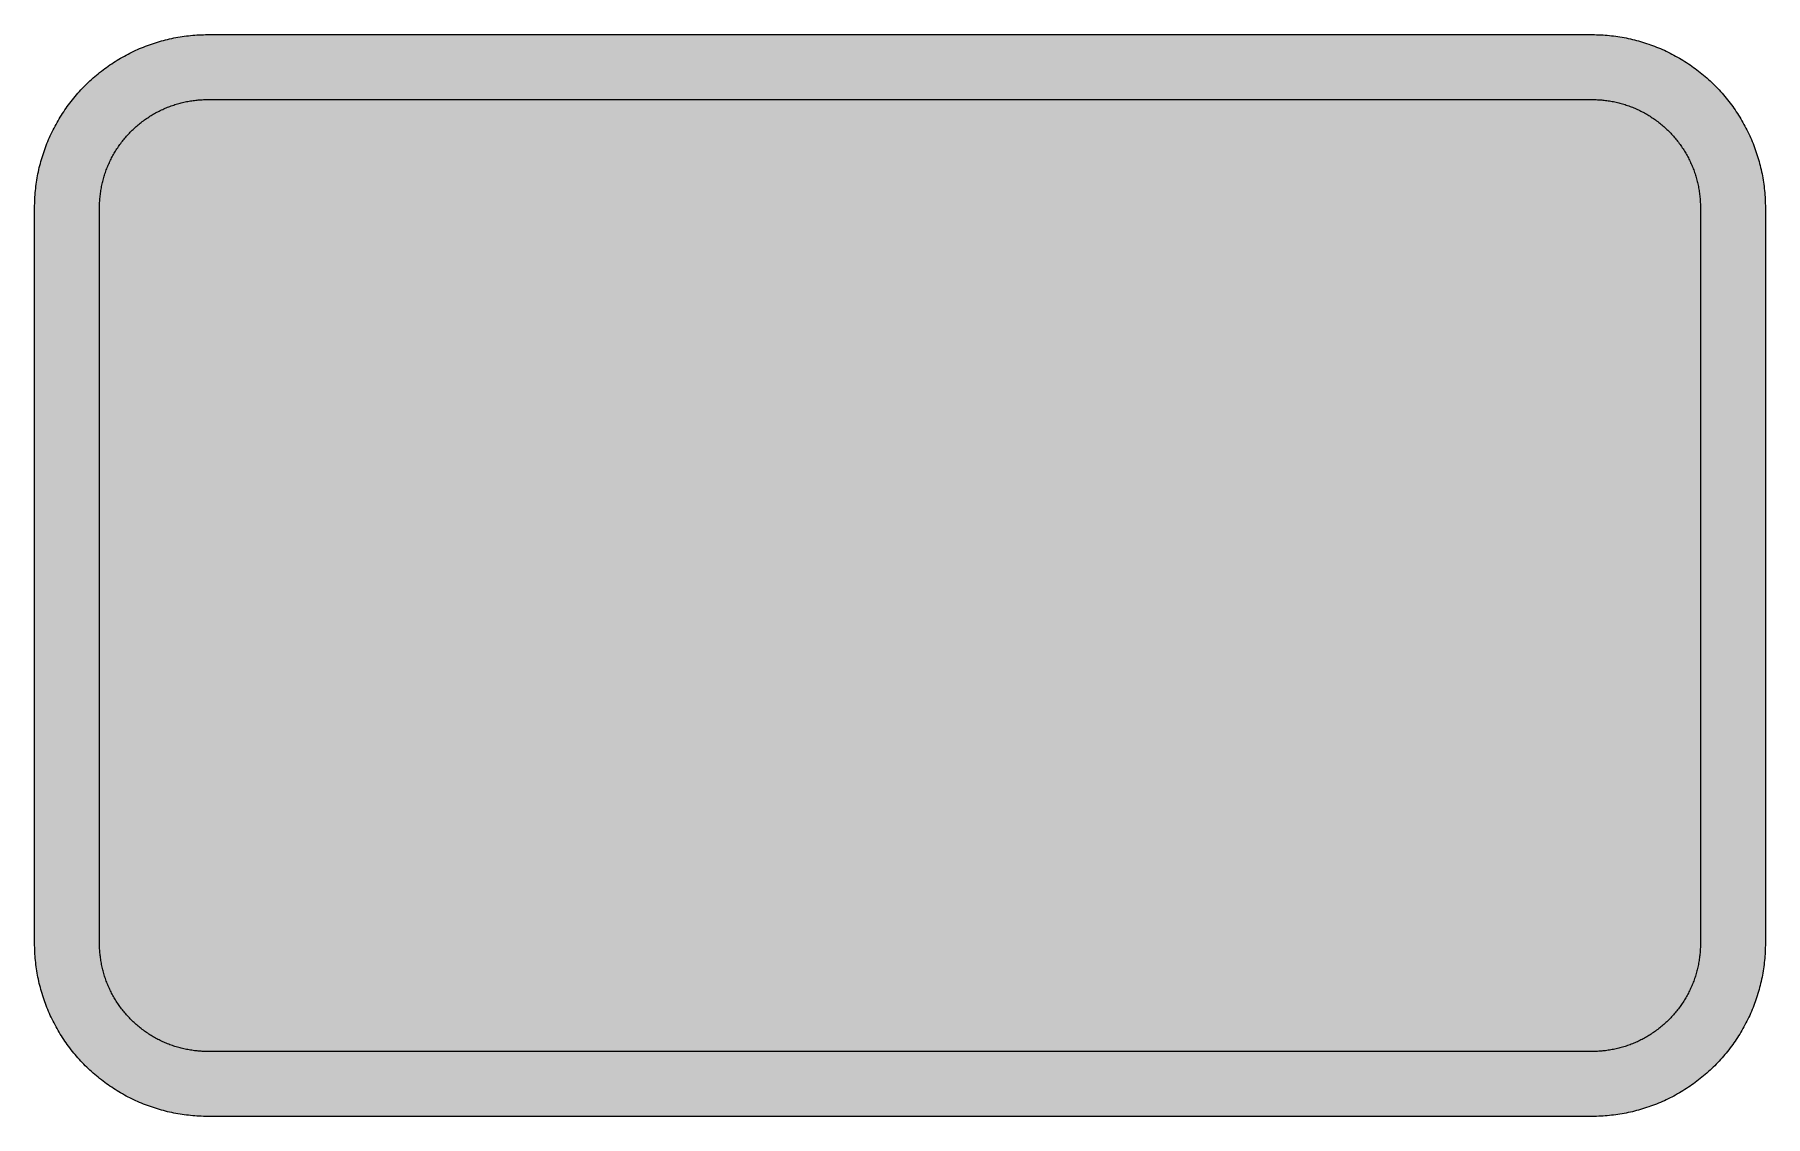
# Model space of a CAD drawing. Header units: millimetres. Extents: x 0 to 141, y 0 to 88.
import ezdxf

# ---------------------------------------------------------------- set-up
doc = ezdxf.new("R2010")
doc.units = ezdxf.units.MM

msp = doc.modelspace()

# ---------------------------------------------------------------- hatches: boundary and pattern name
for color, points in [(254, [(14.1633, 0.0536), (13.9878, 0.0533), (13.8125, 0.0559), (13.6373, 0.061), (13.462, 0.0686), (13.2893, 0.0787), (13.114, 0.0914), (12.9413, 0.1041), (12.7686, 0.1219), (12.5959, 0.1397), (12.4231, 0.16), (12.2504, 0.1829), (12.0777, 0.2057), (11.9075, 0.2337), (11.7373, 0.2616), (11.5672, 0.2921), (11.397, 0.3251), (11.2268, 0.3607), (11.0592, 0.3988), (10.8915, 0.4369), (10.7239, 0.4775), (10.5562, 0.5207), (10.3886, 0.5664), (10.2235, 0.6121), (10.0584, 0.6629), (9.8933, 0.7137), (9.7307, 0.7671), (9.5682, 0.8204), (9.4056, 0.8788), (9.2431, 0.9373), (9.083, 0.9982), (8.923, 1.0617), (8.763, 1.1252), (8.6055, 1.1938), (8.4455, 1.2624), (8.2906, 1.331), (8.1331, 1.4046), (7.9781, 1.4783), (7.8232, 1.5545), (7.6708, 1.6332), (7.5184, 1.7145), (7.366, 1.7958), (7.2161, 1.8796), (7.0663, 1.966), (6.919, 2.0523), (6.7716, 2.1438), (6.6243, 2.2352), (6.4795, 2.3266), (6.3348, 2.4232), (6.19, 2.5197), (6.0477, 2.6187), (5.908, 2.7178), (5.7683, 2.8194), (5.6286, 2.9235), (5.4915, 3.0302), (5.3543, 3.1369), (5.2197, 3.2461), (5.0851, 3.3579), (4.953, 3.4722), (4.8209, 3.5865), (4.6914, 3.7033), (4.5644, 3.8202), (4.4348, 3.9395), (4.3104, 4.0615), (4.1859, 4.1859), (4.0615, 4.3104), (3.9395, 4.4348), (3.8202, 4.5618), (3.7033, 4.6914), (3.5865, 4.8209), (3.4722, 4.953), (3.3579, 5.0851), (3.2487, 5.2197), (3.1369, 5.3543), (3.0302, 5.4915), (2.9235, 5.6286), (2.8194, 5.7683), (2.7178, 5.908), (2.6187, 6.0477), (2.5197, 6.19), (2.4232, 6.3348), (2.3266, 6.477), (2.2352, 6.6243), (2.1438, 6.7691), (2.0523, 6.919), (1.966, 7.0663), (1.8796, 7.2161), (1.7958, 7.366), (1.7145, 7.5184), (1.6332, 7.6708), (1.5545, 7.8232), (1.4783, 7.9781), (1.4046, 8.1331), (1.331, 8.2906), (1.2598, 8.4455), (1.1913, 8.603), (1.1252, 8.763), (1.0592, 8.923), (0.9982, 9.083), (0.9373, 9.2431), (0.8763, 9.4056), (0.8204, 9.5682), (0.7645, 9.7307), (0.7112, 9.8933), (0.6604, 10.0584), (0.6121, 10.2235), (0.5639, 10.3911), (0.5207, 10.5562), (0.4775, 10.7239), (0.4343, 10.8915), (0.3962, 11.0592), (0.3607, 11.2268), (0.3251, 11.397), (0.2921, 11.5672), (0.2616, 11.7373), (0.2311, 11.9075), (0.2057, 12.0802), (0.1803, 12.2504), (0.1575, 12.4231), (0.1372, 12.5959), (0.1194, 12.7686), (0.1041, 12.9413), (0.0889, 13.1166), (0.0787, 13.2893), (0.0686, 13.4645), (0.061, 13.6373), (0.0559, 13.8125), (0.0508, 13.9878), (0.0508, 14.163), (0.0522, 74.137), (0.0508, 74.3102), (0.0559, 74.4855), (0.061, 74.6608), (0.0686, 74.836), (0.0787, 75.0087), (0.0889, 75.184), (0.1041, 75.3567), (0.1194, 75.5294), (0.1372, 75.7022), (0.1575, 75.8749), (0.1803, 76.0476), (0.2057, 76.2178), (0.2311, 76.3905), (0.2616, 76.5607), (0.2921, 76.7309), (0.3251, 76.901), (0.3607, 77.0712), (0.3962, 77.2389), (0.4343, 77.4065), (0.4775, 77.5741), (0.5207, 77.7418), (0.5639, 77.9069), (0.6121, 78.0745), (0.6604, 78.2396), (0.7112, 78.4022), (0.7645, 78.5673), (0.8204, 78.7298), (0.8763, 78.8924), (0.9373, 79.055), (0.9982, 79.215), (1.0592, 79.375), (1.1252, 79.535), (1.1913, 79.6925), (1.2598, 79.85), (1.331, 80.0075), (1.4046, 80.1649), (1.4783, 80.3199), (1.5545, 80.4748), (1.6332, 80.6272), (1.7145, 80.7796), (1.7958, 80.932), (1.8796, 81.0819), (1.966, 81.2317), (2.0523, 81.3791), (2.1438, 81.5264), (2.2352, 81.6737), (2.3266, 81.8185), (2.4232, 81.9633), (2.5197, 82.108), (2.6187, 82.2503), (2.7178, 82.39), (2.8194, 82.5297), (2.9235, 82.6694), (3.0302, 82.8065), (3.1369, 82.9437), (3.2487, 83.0783), (3.3579, 83.2104), (3.4722, 83.345), (3.5865, 83.4746), (3.7033, 83.6066), (3.8202, 83.7336), (3.9395, 83.8606), (4.0615, 83.9876), (4.1859, 84.1121), (4.3104, 84.2366), (4.4348, 84.3585), (4.5644, 84.4779), (4.6914, 84.5947), (4.8209, 84.7115), (4.953, 84.8258), (5.0851, 84.9401), (5.2197, 85.0494), (5.3543, 85.1586), (5.4915, 85.2678), (5.6286, 85.3719), (5.7683, 85.4761), (5.908, 85.5802), (6.0477, 85.6793), (6.19, 85.7783), (6.3348, 85.8749), (6.4795, 85.9714), (6.6243, 86.0628), (6.7716, 86.1543), (6.919, 86.2457), (7.0663, 86.3321), (7.2161, 86.4184), (7.366, 86.5022), (7.5184, 86.5835), (7.6708, 86.6648), (7.8232, 86.7435), (7.9781, 86.8197), (8.1331, 86.8934), (8.2906, 86.9671), (8.4455, 87.0356), (8.6055, 87.1068), (8.763, 87.1728), (8.923, 87.2363), (9.083, 87.2998), (9.2431, 87.3608), (9.4056, 87.4192), (9.5682, 87.4776), (9.7307, 87.5335), (9.8933, 87.5868), (10.0584, 87.6376), (10.2235, 87.6859), (10.3886, 87.7341), (10.5562, 87.7773), (10.7239, 87.8205), (10.8915, 87.8611), (11.0592, 87.9018), (11.2268, 87.9373), (11.397, 87.9729), (11.5672, 88.0059), (11.7373, 88.0364), (11.9075, 88.0643), (12.0777, 88.0923), (12.2504, 88.1177), (12.4231, 88.138), (12.5959, 88.1583), (12.7686, 88.1786), (12.9413, 88.1939), (13.114, 88.2091), (13.2893, 88.2193), (13.462, 88.2294), (13.6373, 88.2371), (13.8125, 88.2421), (13.9878, 88.2447), (14.163, 88.2472), (127.0522, 88.2481), (127.2261, 88.2447), (127.4013, 88.2421), (127.5766, 88.2371), (127.7518, 88.2294), (127.9246, 88.2193), (128.0998, 88.2091), (128.2725, 88.1939), (128.4453, 88.1786), (128.618, 88.1583), (128.7907, 88.138), (128.9634, 88.1177), (129.1361, 88.0923), (129.3063, 88.0643), (129.4765, 88.0364), (129.6467, 88.0059), (129.8169, 87.9729), (129.987, 87.9373), (130.1547, 87.9018), (130.3223, 87.8611), (130.49, 87.8205), (130.6576, 87.7773), (130.8252, 87.7341), (130.9903, 87.6859), (131.1554, 87.6376), (131.3205, 87.5868), (131.4831, 87.5335), (131.6482, 87.4776), (131.8082, 87.4192), (131.9708, 87.3608), (132.1333, 87.2998), (132.2934, 87.2363), (132.4508, 87.1728), (132.6109, 87.1068), (132.7683, 87.0356), (132.9258, 86.9671), (133.0808, 86.8934), (133.2357, 86.8197), (133.3906, 86.7435), (133.543, 86.6648), (133.6954, 86.5835), (133.8478, 86.5022), (133.9977, 86.4184), (134.1476, 86.3321), (134.2974, 86.2457), (134.4447, 86.1543), (134.5895, 86.0628), (134.7368, 85.9714), (134.8816, 85.8749), (135.0239, 85.7783), (135.1661, 85.6793), (135.3083, 85.5802), (135.448, 85.4761), (135.5852, 85.3719), (135.7224, 85.2678), (135.8595, 85.1586), (135.9941, 85.0494), (136.1288, 84.9401), (136.2608, 84.8258), (136.3929, 84.7115), (136.5225, 84.5947), (136.652, 84.4779), (136.779, 84.3585), (136.906, 84.2366), (137.0305, 84.1121), (137.1524, 83.9876), (137.2743, 83.8606), (137.3937, 83.7336), (137.5131, 83.6066), (137.6274, 83.4746), (137.7442, 83.345), (137.856, 83.2104), (137.9677, 83.0783), (138.0769, 82.9437), (138.1836, 82.8065), (138.2903, 82.6694), (138.3944, 82.5297), (138.496, 82.39), (138.5976, 82.2503), (138.6942, 82.108), (138.7932, 81.9633), (138.8872, 81.8185), (138.9812, 81.6737), (139.0726, 81.5264), (139.1615, 81.3791), (139.2479, 81.2317), (139.3342, 81.0819), (139.4181, 80.932), (139.4993, 80.7796), (139.5806, 80.6272), (139.6594, 80.4748), (139.7356, 80.3199), (139.8092, 80.1649), (139.8829, 80.0075), (139.954, 79.85), (140.0226, 79.6925), (140.0886, 79.535), (140.1547, 79.375), (140.2156, 79.215), (140.2766, 79.055), (140.3375, 78.8924), (140.3934, 78.7298), (140.4493, 78.5673), (140.5026, 78.4022), (140.5534, 78.2396), (140.6017, 78.0745), (140.6474, 77.9069), (140.6931, 77.7418), (140.7363, 77.5741), (140.777, 77.4065), (140.8176, 77.2389), (140.8532, 77.0712), (140.8887, 76.901), (140.9217, 76.7309), (140.9522, 76.5607), (140.9802, 76.3905), (141.0081, 76.2178), (141.031, 76.0476), (141.0538, 75.8749), (141.0741, 75.7022), (141.0919, 75.5294), (141.1097, 75.3567), (141.1224, 75.184), (141.1351, 75.0087), (141.1453, 74.836), (141.1529, 74.6608), (141.158, 74.4855), (141.1605, 74.3102), (141.163, 74.135), (141.1633, 14.1647), (141.1605, 13.9878), (141.158, 13.8125), (141.1529, 13.6373), (141.1453, 13.4645), (141.1351, 13.2893), (141.1224, 13.1166), (141.1097, 12.9413), (141.0919, 12.7686), (141.0741, 12.5959), (141.0538, 12.4231), (141.031, 12.2504), (141.0081, 12.0802), (140.9802, 11.9075), (140.9522, 11.7373), (140.9217, 11.5672), (140.8887, 11.397), (140.8532, 11.2268), (140.8176, 11.0592), (140.777, 10.8915), (140.7363, 10.7239), (140.6931, 10.5562), (140.6474, 10.3911), (140.6017, 10.2235), (140.5534, 10.0584), (140.5026, 9.8933), (140.4493, 9.7307), (140.3934, 9.5682), (140.3375, 9.4056), (140.2766, 9.2431), (140.2156, 9.083), (140.1547, 8.923), (140.0886, 8.763), (140.0226, 8.603), (139.954, 8.4455), (139.8829, 8.2906), (139.8092, 8.1331), (139.7356, 7.9781), (139.6594, 7.8232), (139.5806, 7.6708), (139.4993, 7.5184), (139.4181, 7.366), (139.3342, 7.2161), (139.2479, 7.0663), (139.1615, 6.919), (139.0726, 6.7691), (138.9812, 6.6243), (138.8872, 6.477), (138.7932, 6.3348), (138.6942, 6.19), (138.5976, 6.0477), (138.496, 5.908), (138.3944, 5.7683), (138.2903, 5.6286), (138.1836, 5.4915), (138.0769, 5.3543), (137.9677, 5.2197), (137.856, 5.0851), (137.7442, 4.953), (137.6274, 4.8209), (137.5131, 4.6914), (137.3937, 4.5618), (137.2743, 4.4348), (137.1524, 4.3104), (137.0305, 4.1859), (136.906, 4.0615), (136.779, 3.9395), (136.652, 3.8202), (136.5225, 3.7033), (136.3929, 3.5865), (136.2608, 3.4722), (136.1288, 3.3579), (135.9941, 3.2461), (135.8595, 3.1369), (135.7224, 3.0302), (135.5852, 2.9235), (135.448, 2.8194), (135.3083, 2.7178), (135.1661, 2.6187), (135.0239, 2.5197), (134.8816, 2.4232), (134.7368, 2.3266), (134.5895, 2.2352), (134.4447, 2.1438), (134.2974, 2.0523), (134.1476, 1.966), (133.9977, 1.8796), (133.8478, 1.7958), (133.6954, 1.7145), (133.543, 1.6332), (133.3906, 1.5545), (133.2357, 1.4783), (133.0808, 1.4046), (132.9258, 1.331), (132.7683, 1.2624), (132.6109, 1.1938), (132.4508, 1.1252), (132.2934, 1.0617), (132.1333, 0.9982), (131.9708, 0.9373), (131.8082, 0.8788), (131.6482, 0.8204), (131.4831, 0.7671), (131.3205, 0.7137), (131.1554, 0.6629), (130.9903, 0.6121), (130.8252, 0.5664), (130.6576, 0.5207), (130.49, 0.4775), (130.3223, 0.4369), (130.1547, 0.3988), (129.987, 0.3607), (129.8169, 0.3251), (129.6467, 0.2921), (129.4765, 0.2616), (129.3063, 0.2337), (129.1361, 0.2057), (128.9634, 0.1829), (128.7907, 0.16), (128.618, 0.1397), (128.4453, 0.1219), (128.2725, 0.1041), (128.0998, 0.0914), (127.9246, 0.0787), (127.7518, 0.0686), (127.5766, 0.061), (127.4013, 0.0559), (127.2261, 0.0533), (127.0508, 0.0533)]), (104, [(14.1633, 5.3453), (14.0513, 5.3442), (13.9421, 5.3467), (13.8328, 5.3492), (13.7236, 5.3543), (13.6169, 5.3619), (13.5077, 5.3696), (13.3985, 5.3772), (13.2918, 5.3873), (13.1826, 5.3975), (13.0759, 5.4102), (12.9667, 5.4254), (12.86, 5.4407), (12.7533, 5.4585), (12.6467, 5.4762), (12.54, 5.494), (12.4333, 5.5143), (12.3292, 5.5372), (12.2225, 5.5601), (12.1183, 5.5855), (12.0117, 5.6109), (11.9075, 5.6363), (11.8034, 5.6642), (11.7018, 5.6947), (11.5976, 5.7252), (11.496, 5.7582), (11.3919, 5.7912), (11.2903, 5.8242), (11.1887, 5.8598), (11.0871, 5.8979), (10.988, 5.936), (10.8864, 5.9741), (10.7874, 6.0147), (10.6883, 6.0579), (10.5893, 6.0985), (10.4927, 6.1443), (10.3937, 6.19), (10.2972, 6.2357), (10.2006, 6.284), (10.1041, 6.3322), (10.0101, 6.383), (9.9162, 6.4338), (9.8222, 6.4872), (9.7282, 6.5405), (9.6342, 6.5938), (9.5428, 6.6497), (9.4513, 6.7081), (9.3599, 6.7666), (9.2685, 6.825), (9.1796, 6.8859), (9.0907, 6.9469), (9.0043, 7.0104), (8.9154, 7.0739), (8.829, 7.1399), (8.7427, 7.206), (8.6589, 7.272), (8.5725, 7.3406), (8.4887, 7.4092), (8.4074, 7.4803), (8.3236, 7.5514), (8.2423, 7.6251), (8.1636, 7.6987), (8.0823, 7.7724), (8.0035, 7.8486), (7.9273, 7.9273), (7.8486, 8.0035), (7.7749, 8.0823), (7.6987, 8.1636), (7.6251, 8.2423), (7.5514, 8.3236), (7.4803, 8.4074), (7.4092, 8.4887), (7.3406, 8.5725), (7.272, 8.6563), (7.206, 8.7427), (7.1399, 8.829), (7.0739, 8.9154), (7.0104, 9.0018), (6.9469, 9.0907), (6.8859, 9.1796), (6.825, 9.2685), (6.7666, 9.3599), (6.7081, 9.4513), (6.6497, 9.5428), (6.5938, 9.6342), (6.5405, 9.7282), (6.4872, 9.8196), (6.4338, 9.9136), (6.383, 10.0101), (6.3322, 10.1041), (6.284, 10.2006), (6.2357, 10.2972), (6.19, 10.3937), (6.1443, 10.4927), (6.0985, 10.5893), (6.0554, 10.6883), (6.0147, 10.7874), (5.9741, 10.8864), (5.9334, 10.988), (5.8953, 11.0871), (5.8598, 11.1887), (5.8242, 11.2903), (5.7887, 11.3919), (5.7556, 11.496), (5.7252, 11.5976), (5.6947, 11.7018), (5.6642, 11.8034), (5.6363, 11.9075), (5.6083, 12.0142), (5.5829, 12.1183), (5.5575, 12.2225), (5.5347, 12.3292), (5.5143, 12.4333), (5.494, 12.54), (5.4737, 12.6467), (5.4559, 12.7533), (5.4381, 12.86), (5.4229, 12.9667), (5.4102, 13.0759), (5.3975, 13.1826), (5.3848, 13.2918), (5.3746, 13.3985), (5.367, 13.5077), (5.3594, 13.6169), (5.3543, 13.7262), (5.3492, 13.8354), (5.3442, 13.9446), (5.3442, 14.0538), (5.3416, 14.163), (5.3439, 74.137), (5.3442, 74.2442), (5.3442, 74.3534), (5.3492, 74.4626), (5.3543, 74.5719), (5.3594, 74.6811), (5.367, 74.7903), (5.3746, 74.8995), (5.3848, 75.0062), (5.3975, 75.1154), (5.4102, 75.2221), (5.4229, 75.3313), (5.4381, 75.438), (5.4559, 75.5447), (5.4737, 75.6514), (5.494, 75.758), (5.5143, 75.8647), (5.5347, 75.9689), (5.5575, 76.0755), (5.5829, 76.1797), (5.6083, 76.2838), (5.6363, 76.3905), (5.6642, 76.4921), (5.6947, 76.5962), (5.7252, 76.7004), (5.7556, 76.802), (5.7887, 76.9061), (5.8242, 77.0077), (5.8598, 77.1093), (5.8953, 77.2109), (5.9334, 77.31), (5.9741, 77.4116), (6.0147, 77.5106), (6.0554, 77.6097), (6.0985, 77.7088), (6.1443, 77.8053), (6.19, 77.9043), (6.2357, 78.0009), (6.284, 78.0974), (6.3322, 78.1939), (6.383, 78.2879), (6.4338, 78.3819), (6.4872, 78.4758), (6.5405, 78.5698), (6.5938, 78.6638), (6.6497, 78.7552), (6.7081, 78.8467), (6.7666, 78.9381), (6.825, 79.027), (6.8859, 79.1185), (6.9469, 79.2074), (7.0104, 79.2937), (7.0739, 79.3826), (7.1399, 79.469), (7.206, 79.5553), (7.272, 79.6392), (7.3406, 79.7255), (7.4092, 79.8068), (7.4803, 79.8906), (7.5514, 79.9719), (7.6251, 80.0532), (7.6987, 80.1345), (7.7749, 80.2132), (7.8486, 80.2919), (7.9273, 80.3707), (8.0035, 80.4469), (8.0823, 80.5231), (8.1636, 80.5993), (8.2423, 80.6729), (8.3236, 80.7441), (8.4074, 80.8177), (8.4887, 80.8863), (8.5725, 80.9574), (8.6589, 81.026), (8.7427, 81.092), (8.829, 81.1581), (8.9154, 81.2241), (9.0043, 81.2876), (9.0907, 81.3511), (9.1796, 81.4121), (9.2685, 81.473), (9.3599, 81.5315), (9.4513, 81.5899), (9.5428, 81.6483), (9.6342, 81.7042), (9.7282, 81.7575), (9.8222, 81.8109), (9.9162, 81.8642), (10.0101, 81.915), (10.1041, 81.9658), (10.2006, 82.0141), (10.2972, 82.0623), (10.3937, 82.108), (10.4927, 82.1538), (10.5893, 82.1995), (10.6883, 82.2427), (10.7874, 82.2833), (10.8864, 82.3239), (10.988, 82.362), (11.0871, 82.4001), (11.1887, 82.4382), (11.2903, 82.4738), (11.3919, 82.5094), (11.496, 82.5424), (11.5976, 82.5729), (11.7018, 82.6033), (11.8034, 82.6338), (11.9075, 82.6618), (12.0117, 82.6897), (12.1183, 82.7151), (12.2225, 82.738), (12.3292, 82.7634), (12.4333, 82.7837), (12.54, 82.804), (12.6467, 82.8243), (12.7533, 82.8421), (12.86, 82.8573), (12.9667, 82.8726), (13.0759, 82.8878), (13.1826, 82.9005), (13.2918, 82.9107), (13.3985, 82.9208), (13.5077, 82.931), (13.6169, 82.9386), (13.7236, 82.9437), (13.8328, 82.9488), (13.9421, 82.9513), (14.0513, 82.9539), (14.163, 82.9564), (127.0522, 82.9564), (127.16, 82.9539), (127.2692, 82.9513), (127.3785, 82.9488), (127.4877, 82.9437), (127.5969, 82.9386), (127.7061, 82.931), (127.8153, 82.9208), (127.922, 82.9107), (128.0312, 82.9005), (128.1379, 82.8878), (128.2471, 82.8726), (128.3538, 82.8573), (128.4605, 82.8421), (128.5672, 82.8243), (128.6739, 82.804), (128.7805, 82.7837), (128.8872, 82.7634), (128.9914, 82.738), (129.0955, 82.7151), (129.2022, 82.6897), (129.3063, 82.6618), (129.4105, 82.6338), (129.5146, 82.6033), (129.6162, 82.5729), (129.7203, 82.5424), (129.8219, 82.5094), (129.9235, 82.4738), (130.0251, 82.4382), (130.1267, 82.4001), (130.2283, 82.362), (130.3274, 82.3239), (130.4265, 82.2833), (130.5255, 82.2427), (130.6246, 82.1995), (130.7236, 82.1538), (130.8202, 82.108), (130.9167, 82.0623), (131.0132, 82.0141), (131.1097, 81.9658), (131.2037, 81.915), (131.3002, 81.8642), (131.3942, 81.8109), (131.4882, 81.7575), (131.5796, 81.7042), (131.6711, 81.6483), (131.765, 81.5899), (131.8539, 81.5315), (131.9454, 81.473), (132.0343, 81.4121), (132.1232, 81.3511), (132.2121, 81.2876), (132.2984, 81.2241), (132.3848, 81.1581), (132.4712, 81.092), (132.5575, 81.026), (132.6413, 80.9574), (132.7252, 80.8863), (132.809, 80.8177), (132.8903, 80.7441), (132.9715, 80.6729), (133.0528, 80.5993), (133.1316, 80.5231), (133.2103, 80.4469), (133.289, 80.3707), (133.3652, 80.2919), (133.4414, 80.2132), (133.5151, 80.1345), (133.5888, 80.0532), (133.6624, 79.9719), (133.7335, 79.8906), (133.8047, 79.8068), (133.8732, 79.7255), (133.9418, 79.6392), (134.0104, 79.5553), (134.0764, 79.469), (134.1399, 79.3826), (134.2034, 79.2937), (134.2669, 79.2074), (134.3279, 79.1185), (134.3889, 79.027), (134.4498, 78.9381), (134.5057, 78.8467), (134.5641, 78.7552), (134.62, 78.6638), (134.6733, 78.5698), (134.7292, 78.4758), (134.78, 78.3819), (134.8308, 78.2879), (134.8816, 78.1939), (134.9299, 78.0974), (134.9781, 78.0009), (135.0264, 77.9043), (135.0696, 77.8053), (135.1153, 77.7088), (135.1585, 77.6097), (135.1991, 77.5106), (135.2398, 77.4116), (135.2804, 77.31), (135.3185, 77.2109), (135.3541, 77.1093), (135.3896, 77.0077), (135.4252, 76.9061), (135.4582, 76.802), (135.4887, 76.7004), (135.5192, 76.5962), (135.5496, 76.4921), (135.5776, 76.3905), (135.6055, 76.2838), (135.6309, 76.1797), (135.6538, 76.0755), (135.6766, 75.9689), (135.6995, 75.8647), (135.7198, 75.758), (135.7401, 75.6514), (135.7579, 75.5447), (135.7732, 75.438), (135.7884, 75.3313), (135.8036, 75.2221), (135.8163, 75.1154), (135.8265, 75.0062), (135.8367, 74.8995), (135.8468, 74.7903), (135.8544, 74.6811), (135.8595, 74.5719), (135.8646, 74.4626), (135.8671, 74.3534), (135.8697, 74.2442), (135.8697, 74.135), (135.8717, 14.1647), (135.8697, 14.0538), (135.8671, 13.9446), (135.8646, 13.8354), (135.8595, 13.7262), (135.8544, 13.6169), (135.8468, 13.5077), (135.8367, 13.3985), (135.8265, 13.2918), (135.8163, 13.1826), (135.8036, 13.0759), (135.7884, 12.9667), (135.7732, 12.86), (135.7579, 12.7533), (135.7401, 12.6467), (135.7198, 12.54), (135.6995, 12.4333), (135.6766, 12.3292), (135.6538, 12.2225), (135.6309, 12.1183), (135.6055, 12.0142), (135.5776, 11.9075), (135.5496, 11.8034), (135.5192, 11.7018), (135.4887, 11.5976), (135.4582, 11.496), (135.4252, 11.3919), (135.3896, 11.2903), (135.3541, 11.1887), (135.3185, 11.0871), (135.2804, 10.988), (135.2398, 10.8864), (135.1991, 10.7874), (135.1585, 10.6883), (135.1153, 10.5893), (135.0696, 10.4927), (135.0264, 10.3937), (134.9781, 10.2972), (134.9299, 10.2006), (134.8816, 10.1041), (134.8308, 10.0101), (134.78, 9.9136), (134.7292, 9.8196), (134.6733, 9.7282), (134.62, 9.6342), (134.5641, 9.5428), (134.5057, 9.4513), (134.4498, 9.3599), (134.3889, 9.2685), (134.3279, 9.1796), (134.2669, 9.0907), (134.2034, 9.0018), (134.1399, 8.9154), (134.0764, 8.829), (134.0104, 8.7427), (133.9418, 8.6563), (133.8732, 8.5725), (133.8047, 8.4887), (133.7335, 8.4074), (133.6624, 8.3236), (133.5888, 8.2423), (133.5151, 8.1636), (133.4414, 8.0823), (133.3652, 8.0035), (133.289, 7.9273), (133.2103, 7.8486), (133.1316, 7.7724), (133.0528, 7.6987), (132.9715, 7.6251), (132.8903, 7.5514), (132.809, 7.4803), (132.7252, 7.4092), (132.6413, 7.3406), (132.5575, 7.272), (132.4712, 7.206), (132.3848, 7.1399), (132.2984, 7.0739), (132.2121, 7.0104), (132.1232, 6.9469), (132.0343, 6.8859), (131.9454, 6.825), (131.8539, 6.7666), (131.765, 6.7081), (131.6711, 6.6497), (131.5796, 6.5938), (131.4882, 6.5405), (131.3942, 6.4872), (131.3002, 6.4338), (131.2037, 6.383), (131.1097, 6.3322), (131.0132, 6.284), (130.9167, 6.2357), (130.8202, 6.19), (130.7236, 6.1443), (130.6246, 6.0985), (130.5255, 6.0579), (130.4265, 6.0147), (130.3274, 5.9741), (130.2283, 5.936), (130.1267, 5.8979), (130.0251, 5.8598), (129.9235, 5.8242), (129.8219, 5.7912), (129.7203, 5.7582), (129.6162, 5.7252), (129.5146, 5.6947), (129.4105, 5.6642), (129.3063, 5.6363), (129.2022, 5.6109), (129.0955, 5.5855), (128.9914, 5.5601), (128.8872, 5.5372), (128.7805, 5.5143), (128.6739, 5.494), (128.5672, 5.4762), (128.4605, 5.4585), (128.3538, 5.4407), (128.2471, 5.4254), (128.1379, 5.4102), (128.0312, 5.3975), (127.922, 5.3873), (127.8153, 5.3772), (127.7061, 5.3696), (127.5969, 5.3619), (127.4877, 5.3543), (127.3785, 5.3492), (127.2692, 5.3467), (127.16, 5.3442), (127.0508, 5.3442)])]:
    msp.add_hatch(color=color).paths.add_polyline_path(points)
h = msp.add_hatch(color=254)
h.paths.add_polyline_path([(37.8714, 19.4564), (37.8714, 25.4536), (22.2772, 25.4536), (22.2772, 41.9622), (36.1075, 41.9622), (36.1075, 47.9594), (22.2772, 47.9594), (22.2772, 62.8481), (37.8714, 62.8481), (37.8714, 68.8453), (14.9408, 68.8453), (14.9408, 19.4564)])
h.paths.add_polyline_path([(66.7272, 63.0587), (66.7272, 68.8453), (46.0555, 68.8453), (46.0555, 43.9385), (51.0646, 43.9385), (51.1302, 43.9623), (51.1962, 43.9903), (51.2597, 44.0131), (51.3258, 44.0385), (51.3918, 44.0639), (51.4553, 44.0868), (51.5214, 44.1096), (51.5849, 44.1325), (51.6509, 44.1554), (51.7144, 44.1757), (51.7779, 44.1985), (51.8414, 44.2189), (51.9049, 44.2392), (51.9659, 44.2595), (52.0294, 44.2773), (52.0929, 44.2976), (52.1538, 44.3154), (52.2148, 44.3332), (52.2783, 44.3509), (52.3392, 44.3687), (52.4002, 44.384), (52.4612, 44.3992), (52.5196, 44.417), (52.5805, 44.4322), (52.639, 44.4449), (52.6999, 44.4602), (52.7583, 44.4729), (52.8168, 44.4881), (52.8752, 44.5008), (52.9336, 44.5135), (52.9895, 44.5262), (53.0479, 44.5364), (53.1038, 44.5491), (53.1622, 44.5592), (53.2181, 44.5694), (53.274, 44.5795), (53.3273, 44.5897), (53.3832, 44.5999), (53.4391, 44.6075), (53.4924, 44.6176), (53.5457, 44.6253), (53.5991, 44.6329), (53.6524, 44.6405), (53.7058, 44.6481), (53.7566, 44.6532), (53.8099, 44.6608), (53.8607, 44.6659), (53.9115, 44.671), (53.9623, 44.6761), (54.0106, 44.6811), (54.0614, 44.6862), (54.1096, 44.6888), (54.1579, 44.6938), (54.2061, 44.6964), (54.2544, 44.6989), (54.3027, 44.704), (54.3484, 44.704), (54.3941, 44.7065), (54.4398, 44.7091), (54.4855, 44.7116), (54.5313, 44.7116), (54.5744, 44.7116), (54.6176, 44.7116), (54.6608, 44.7142), (54.8513, 44.7116), (55.0418, 44.7065), (55.2272, 44.6964), (55.4101, 44.6837), (55.593, 44.6684), (55.7733, 44.6481), (55.9486, 44.6227), (56.1238, 44.5948), (56.2966, 44.5643), (56.4667, 44.5262), (56.6344, 44.4856), (56.7995, 44.4424), (56.962, 44.3941), (57.1221, 44.3408), (57.2795, 44.2824), (57.4345, 44.2214), (57.5869, 44.1554), (57.7367, 44.0842), (57.8841, 44.008), (58.0288, 43.9293), (58.1711, 43.8429), (58.3108, 43.754), (58.4479, 43.6601), (58.58, 43.5585), (58.7121, 43.4543), (58.8391, 43.3451), (58.9661, 43.2308), (59.088, 43.1114), (59.2074, 42.987), (59.3242, 42.8549), (59.436, 42.7203), (59.5478, 42.578), (59.6544, 42.4307), (59.7586, 42.2808), (59.8602, 42.1208), (59.9592, 41.9583), (60.0558, 41.7906), (60.1472, 41.6154), (60.2361, 41.4325), (60.3225, 41.2471), (60.4063, 41.054), (60.485, 40.8559), (60.5612, 40.6502), (60.6349, 40.4393), (60.7035, 40.2234), (60.7695, 39.9999), (60.833, 39.7688), (60.8914, 39.5326), (60.9473, 39.2913), (61.0006, 39.0423), (61.0514, 38.7858), (61.0972, 38.5242), (61.1378, 38.2549), (61.1784, 37.9781), (61.2115, 37.6961), (61.2445, 37.4066), (61.2724, 37.1094), (61.2953, 36.8071), (61.3156, 36.4973), (61.3334, 36.1798), (61.3461, 35.8546), (61.3562, 35.5219), (61.3613, 35.1815), (61.3639, 34.8361), (61.3613, 34.4907), (61.3537, 34.1554), (61.3435, 33.8277), (61.3258, 33.5051), (61.3054, 33.1927), (61.28, 32.8854), (61.2496, 32.5857), (61.2165, 32.2936), (61.1784, 32.0065), (61.1353, 31.7297), (61.087, 31.4579), (61.0362, 31.1912), (60.9803, 30.9347), (60.9194, 30.6832), (60.8559, 30.4368), (60.7898, 30.2006), (60.7162, 29.9669), (60.64, 29.7434), (60.5612, 29.5224), (60.4774, 29.3116), (60.391, 29.1033), (60.2996, 28.9027), (60.2056, 28.7096), (60.1066, 28.5217), (60.005, 28.3388), (59.8983, 28.1635), (59.7891, 27.9933), (59.6773, 27.8282), (59.563, 27.6682), (59.4436, 27.5158), (59.3217, 27.366), (59.1947, 27.2237), (59.0652, 27.0866), (58.9331, 26.9545), (58.7985, 26.83), (58.6613, 26.7081), (58.5191, 26.5913), (58.3743, 26.482), (58.227, 26.3754), (58.0771, 26.2738), (57.9247, 26.1798), (57.7698, 26.0883), (57.6123, 26.002), (57.4497, 25.9182), (57.2872, 25.842), (57.1195, 25.7708), (56.9519, 25.7023), (56.7817, 25.6388), (56.6064, 25.5778), (56.4312, 25.5245), (56.2534, 25.4737), (56.073, 25.4279), (55.8902, 25.3848), (55.7047, 25.3467), (55.5168, 25.3111), (55.3288, 25.2806), (55.1358, 25.2552), (54.9427, 25.2324), (54.7497, 25.212), (54.5516, 25.1968), (54.3535, 25.1841), (54.1528, 25.1765), (53.9496, 25.1714), (53.7464, 25.1689), (53.6397, 25.1714), (53.5305, 25.1714), (53.4213, 25.1765), (53.3121, 25.179), (53.2003, 25.1841), (53.0885, 25.1917), (52.9742, 25.1993), (52.8599, 25.207), (52.7431, 25.2171), (52.6288, 25.2298), (52.5094, 25.24), (52.3926, 25.2552), (52.2732, 25.2679), (52.1538, 25.2832), (52.0344, 25.3009), (51.9151, 25.3162), (51.7931, 25.3365), (51.6712, 25.3543), (51.5493, 25.3746), (51.4274, 25.3949), (51.3055, 25.4178), (51.1835, 25.4406), (51.0591, 25.466), (50.9372, 25.4889), (50.8127, 25.5143), (50.6908, 25.5422), (50.5663, 25.5676), (50.4444, 25.5956), (50.3199, 25.6261), (50.198, 25.654), (50.0736, 25.6845), (49.9516, 25.7175), (49.8297, 25.748), (49.7078, 25.781), (49.5859, 25.814), (49.4665, 25.847), (49.3446, 25.8826), (49.2252, 25.9182), (49.1058, 25.9537), (48.9864, 25.9893), (48.8696, 26.0274), (48.7528, 26.0629), (48.6359, 26.101), (48.5216, 26.1417), (48.4073, 26.1798), (48.293, 26.2204), (48.1813, 26.2585), (48.0695, 26.2992), (47.9577, 26.3423), (47.8485, 26.383), (47.7418, 26.4262), (47.6352, 26.4668), (47.531, 26.51), (47.4269, 26.5532), (47.3253, 26.5963), (47.2237, 26.6421), (47.1246, 26.6852), (47.0256, 26.731), (46.9316, 26.7741), (46.8351, 26.8199), (46.7436, 26.8656), (46.6522, 26.9113), (46.5633, 26.957), (46.4769, 27.0027), (44.3618, 21.6433), (44.4449, 21.5925), (44.5338, 21.5417), (44.6253, 21.4909), (44.7192, 21.4376), (44.8183, 21.3843), (44.9199, 21.3309), (45.024, 21.2776), (45.1333, 21.2217), (45.2425, 21.1684), (45.3568, 21.1125), (45.4736, 21.0566), (45.5955, 21.0007), (45.7175, 20.9448), (45.8419, 20.889), (45.9715, 20.8331), (46.1035, 20.7772), (46.2356, 20.7188), (46.3728, 20.6629), (46.5099, 20.607), (46.6522, 20.5511), (46.7944, 20.4953), (46.9392, 20.4394), (47.0891, 20.3835), (47.2389, 20.3276), (47.3888, 20.2743), (47.5437, 20.2184), (47.6987, 20.1651), (47.8561, 20.1117), (48.0162, 20.0584), (48.1787, 20.0076), (48.3413, 19.9542), (48.5064, 19.9034), (48.6715, 19.8552), (48.8391, 19.8044), (49.0093, 19.7561), (49.1795, 19.7104), (49.3497, 19.6621), (49.5224, 19.6164), (49.6976, 19.5732), (49.8729, 19.5301), (50.0482, 19.4869), (50.226, 19.4462), (50.4038, 19.4081), (50.5841, 19.37), (50.7619, 19.3319), (50.9422, 19.2964), (51.1251, 19.2634), (51.3055, 19.2303), (51.4883, 19.1999), (51.6712, 19.1694), (51.8541, 19.144), (52.037, 19.116), (52.2199, 19.0932), (52.4053, 19.0703), (52.5882, 19.05), (52.771, 19.0322), (52.9565, 19.0144), (53.1393, 19.0017), (53.3248, 18.989), (53.5076, 18.9789), (53.6905, 18.9713), (53.8734, 18.9636), (54.0563, 18.9611), (54.2392, 18.9611), (54.5744, 18.9636), (54.9123, 18.9738), (55.2475, 18.989), (55.5828, 19.0119), (55.9181, 19.0398), (56.2508, 19.0754), (56.5836, 19.116), (56.9138, 19.1668), (57.244, 19.2227), (57.5691, 19.2837), (57.8968, 19.3548), (58.2193, 19.431), (58.5394, 19.5148), (58.8594, 19.6063), (59.1769, 19.7053), (59.4893, 19.812), (59.8018, 19.9263), (60.1091, 20.0457), (60.4139, 20.1752), (60.7162, 20.3124), (61.0133, 20.4572), (61.3105, 20.6096), (61.6001, 20.7696), (61.8871, 20.9398), (62.1716, 21.1176), (62.451, 21.303), (62.7253, 21.496), (62.9945, 21.6992), (63.2612, 21.91), (63.5203, 22.1285), (63.7769, 22.3571), (64.0283, 22.5933), (64.2722, 22.8397), (64.5135, 23.0937), (64.7471, 23.3578), (64.9757, 23.6322), (65.1993, 23.9141), (65.4152, 24.2062), (65.626, 24.5059), (65.8292, 24.8183), (66.0273, 25.1384), (66.2178, 25.466), (66.4032, 25.8064), (66.581, 26.1544), (66.7512, 26.5151), (66.9138, 26.8834), (67.0687, 27.2618), (67.216, 27.653), (67.3557, 28.0518), (67.4878, 28.4607), (67.6123, 28.8823), (67.7266, 29.3116), (67.8358, 29.7536), (67.9348, 30.2057), (68.0237, 30.668), (68.105, 31.1429), (68.1787, 31.6255), (68.2422, 32.1208), (68.2955, 32.6288), (68.3387, 33.147), (68.3743, 33.6753), (68.3997, 34.2163), (68.4149, 34.7675), (68.42, 35.3314), (68.4174, 35.7632), (68.4073, 36.1925), (68.392, 36.6166), (68.3692, 37.0332), (68.3412, 37.4472), (68.3057, 37.8536), (68.265, 38.2575), (68.2168, 38.6537), (68.1634, 39.0423), (68.105, 39.4284), (68.039, 39.8069), (67.9679, 40.1828), (67.8917, 40.5486), (67.8078, 40.9118), (67.7189, 41.2674), (67.625, 41.6179), (67.5234, 41.9633), (67.4167, 42.3012), (67.3049, 42.6314), (67.1855, 42.959), (67.0611, 43.2791), (66.9315, 43.5915), (66.7969, 43.8988), (66.6572, 44.1985), (66.5099, 44.4932), (66.3575, 44.7827), (66.2, 45.0621), (66.0375, 45.339), (65.8698, 45.6057), (65.6971, 45.8673), (65.5168, 46.1239), (65.3339, 46.3702), (65.1434, 46.6115), (64.9478, 46.8478), (64.7497, 47.0738), (64.5439, 47.2948), (64.3331, 47.5082), (64.1172, 47.7139), (63.8988, 47.9146), (63.6727, 48.1051), (63.4416, 48.2905), (63.2079, 48.4683), (62.9666, 48.6385), (62.7202, 48.801), (62.4713, 48.956), (62.2173, 49.1058), (61.9582, 49.2455), (61.6915, 49.3776), (61.4248, 49.5046), (61.1505, 49.6214), (60.8711, 49.7307), (60.5892, 49.8323), (60.3021, 49.9262), (60.01, 50.0126), (59.7129, 50.0913), (59.4131, 50.1599), (59.1058, 50.2234), (58.7959, 50.2768), (58.4835, 50.3225), (58.1635, 50.3606), (57.8409, 50.3885), (57.5158, 50.4114), (57.183, 50.4241), (56.8477, 50.4266), (56.7944, 50.4266), (56.7411, 50.4266), (56.6852, 50.4266), (56.6293, 50.4241), (56.5734, 50.4215), (56.5175, 50.4215), (56.4591, 50.4165), (56.4007, 50.4139), (56.3423, 50.4114), (56.2813, 50.4063), (56.2204, 50.4038), (56.1594, 50.3987), (56.0984, 50.3936), (56.0375, 50.3885), (55.974, 50.3834), (55.9105, 50.3784), (55.847, 50.3707), (55.7835, 50.3631), (55.72, 50.358), (55.6539, 50.3504), (55.5904, 50.3428), (55.5244, 50.3326), (55.4584, 50.325), (55.3923, 50.3174), (55.3263, 50.3072), (55.2602, 50.2971), (55.1917, 50.2869), (55.1256, 50.2768), (55.057, 50.2666), (54.991, 50.2564), (54.9224, 50.2463), (54.8564, 50.2336), (54.7878, 50.2234), (54.7192, 50.2107), (54.6506, 50.198), (54.5846, 50.1853), (54.516, 50.1726), (54.4474, 50.1599), (54.3789, 50.1447), (54.3103, 50.132), (54.2442, 50.1167), (54.1757, 50.104), (54.1071, 50.0888), (54.041, 50.0736), (53.9725, 50.0583), (53.9064, 50.0431), (53.8404, 50.0278), (53.7718, 50.0126), (53.7058, 49.9948), (53.6397, 49.9796), (53.5737, 49.9618), (53.5102, 49.944), (53.4441, 49.9288), (53.3781, 49.911), (53.3146, 49.8932), (53.2511, 49.8754), (53.1876, 49.8551), (53.1241, 49.8373), (53.0606, 49.8196), (52.9996, 49.7992), (52.9387, 49.7815), (52.8777, 49.7611), (52.8168, 49.7408), (52.7558, 49.723), (52.7583, 63.0587)], flags=16)
h.paths.add_polyline_path([(96.0078, 61.7178), (96.0078, 68.4925), (72.4436, 68.4925), (72.4436, 62.4953), (89.6578, 62.4953), (76.605, 19.4564), (83.7325, 19.4564)], flags=16)
edge = h.paths.add_edge_path(flags=16)
edge.add_line((119.2911, 44.0789), (119.2886, 43.3146))
edge.add_line((119.2886, 43.3146), (119.286, 42.5679))
edge.add_line((119.286, 42.5679), (119.2809, 41.844))
edge.add_line((119.2809, 41.844), (119.2733, 41.1353))
edge.add_line((119.2733, 41.1353), (119.2632, 40.447))
edge.add_line((119.2632, 40.447), (119.2505, 39.7789))
edge.add_line((119.2505, 39.7789), (119.2352, 39.1262))
edge.add_line((119.2352, 39.1262), (119.2174, 38.4912))
edge.add_line((119.2174, 38.4912), (119.1997, 37.8765))
edge.add_line((119.1997, 37.8765), (119.1768, 37.277))
edge.add_line((119.1768, 37.277), (119.1539, 36.6954))
edge.add_line((119.1539, 36.6954), (119.126, 36.1315))
edge.add_line((119.126, 36.1315), (119.0981, 35.5829))
edge.add_line((119.0981, 35.5829), (119.065, 35.052))
edge.add_line((119.065, 35.052), (119.032, 34.5364))
edge.add_line((119.032, 34.5364), (118.9965, 34.0385))
edge.add_line((118.9965, 34.0385), (118.9558, 33.5534))
edge.add_line((118.9558, 33.5534), (118.9152, 33.086))
edge.add_line((118.9152, 33.086), (118.8695, 32.6339))
edge.add_line((118.8695, 32.6339), (118.8237, 32.197))
edge.add_line((118.8237, 32.197), (118.7729, 31.7754))
edge.add_line((118.7729, 31.7754), (118.7221, 31.3665))
edge.add_line((118.7221, 31.3665), (118.6663, 30.9728))
edge.add_line((118.6663, 30.9728), (118.6078, 30.5943))
edge.add_line((118.6078, 30.5943), (118.5494, 30.2285))
edge.add_line((118.5494, 30.2285), (118.4859, 29.878))
edge.add_line((118.4859, 29.878), (118.4199, 29.5402))
edge.add_line((118.4199, 29.5402), (118.3513, 29.2151))
edge.add_line((118.3513, 29.2151), (118.2802, 28.9052))
edge.add_line((118.2802, 28.9052), (118.204, 28.6055))
edge.add_line((118.204, 28.6055), (118.1278, 28.3185))
edge.add_line((118.1278, 28.3185), (118.0465, 28.0441))
edge.add_line((118.0465, 28.0441), (117.9627, 27.7825))
edge.add_line((117.9627, 27.7825), (117.8763, 27.5336))
edge.add_line((117.8763, 27.5336), (117.7874, 27.2948))
edge.add_line((117.7874, 27.2948), (117.696, 27.0688))
edge.add_line((117.696, 27.0688), (117.5995, 26.8529))
edge.add_line((117.5995, 26.8529), (117.5004, 26.6471))
edge.add_line((117.5004, 26.6471), (117.4013, 26.4541))
edge.add_line((117.4013, 26.4541), (117.2947, 26.2687))
edge.add_line((117.2947, 26.2687), (117.188, 26.096))
edge.add_line((117.188, 26.096), (117.0762, 25.9334))
edge.add_line((117.0762, 25.9334), (116.9619, 25.7785))
edge.add_line((116.9619, 25.7785), (116.8451, 25.6337))
edge.add_line((116.8451, 25.6337), (116.7257, 25.4991))
edge.add_line((116.7257, 25.4991), (116.6012, 25.3746))
edge.add_line((116.6012, 25.3746), (116.4742, 25.2552))
edge.add_line((116.4742, 25.2552), (116.3447, 25.1485))
edge.add_line((116.3447, 25.1485), (116.2101, 25.0469))
edge.add_line((116.2101, 25.0469), (116.0729, 24.9555))
edge.add_line((116.0729, 24.9555), (115.9332, 24.8717))
edge.add_line((115.9332, 24.8717), (115.7884, 24.7955))
edge.add_line((115.7884, 24.7955), (115.6411, 24.7269))
edge.add_line((115.6411, 24.7269), (115.4913, 24.6659))
edge.add_line((115.4913, 24.6659), (115.3363, 24.6101))
edge.add_line((115.3363, 24.6101), (115.1788, 24.5618))
edge.add_line((115.1788, 24.5618), (115.0163, 24.5212))
edge.add_line((115.0163, 24.5212), (114.8512, 24.4856))
edge.add_line((114.8512, 24.4856), (114.6835, 24.4577))
edge.add_line((114.6835, 24.4577), (114.5108, 24.4348))
edge.add_line((114.5108, 24.4348), (114.3356, 24.417))
edge.add_line((114.3356, 24.417), (114.1578, 24.4043))
edge.add_line((114.1578, 24.4043), (113.9749, 24.3967))
edge.add_line((113.9749, 24.3967), (113.7869, 24.3942))
edge.add_line((113.7869, 24.3942), (113.5939, 24.3967))
edge.add_line((113.5939, 24.3967), (113.4059, 24.4069))
edge.add_line((113.4059, 24.4069), (113.2205, 24.4221))
edge.add_line((113.2205, 24.4221), (113.0402, 24.445))
edge.add_line((113.0402, 24.445), (112.8624, 24.4729))
edge.add_line((112.8624, 24.4729), (112.6896, 24.5085))
edge.add_line((112.6896, 24.5085), (112.522, 24.5516))
edge.add_line((112.522, 24.5516), (112.3569, 24.6024))
edge.add_line((112.3569, 24.6024), (112.1943, 24.6609))
edge.add_line((112.1943, 24.6609), (112.0369, 24.7269))
edge.add_line((112.0369, 24.7269), (111.8845, 24.8006))
edge.add_line((111.8845, 24.8006), (111.7346, 24.8793))
edge.add_line((111.7346, 24.8793), (111.5873, 24.9682))
edge.add_line((111.5873, 24.9682), (111.445, 25.0673))
edge.add_line((111.445, 25.0673), (111.3053, 25.1714))
edge.add_line((111.3053, 25.1714), (111.1707, 25.2857))
edge.add_line((111.1707, 25.2857), (111.0386, 25.4102))
edge.add_line((111.0386, 25.4102), (110.9116, 25.5422))
edge.add_line((110.9116, 25.5422), (110.7872, 25.6819))
edge.add_line((110.7872, 25.6819), (110.6653, 25.8318))
edge.add_line((110.6653, 25.8318), (110.5484, 25.9918))
edge.add_line((110.5484, 25.9918), (110.4341, 26.162))
edge.add_line((110.4341, 26.162), (110.3249, 26.3398))
edge.add_line((110.3249, 26.3398), (110.2157, 26.5303))
edge.add_line((110.2157, 26.5303), (110.1115, 26.7284))
edge.add_line((110.1115, 26.7284), (110.0125, 26.9367))
edge.add_line((110.0125, 26.9367), (109.9134, 27.1577))
edge.add_line((109.9134, 27.1577), (109.8194, 27.3863))
edge.add_line((109.8194, 27.3863), (109.728, 27.6276))
edge.add_line((109.728, 27.6276), (109.6416, 27.879))
edge.add_line((109.6416, 27.879), (109.5553, 28.1407))
edge.add_line((109.5553, 28.1407), (109.474, 28.415))
edge.add_line((109.474, 28.415), (109.3953, 28.6995))
edge.add_line((109.3953, 28.6995), (109.3191, 28.9966))
edge.add_line((109.3191, 28.9966), (109.2479, 29.304))
edge.add_line((109.2479, 29.304), (109.1768, 29.6266))
edge.add_line((109.1768, 29.6266), (109.1108, 29.9568))
edge.add_line((109.1108, 29.9568), (109.0473, 30.3022))
edge.add_line((109.0473, 30.3022), (108.9863, 30.6578))
edge.add_line((108.9863, 30.6578), (108.9279, 31.0286))
edge.add_line((108.9279, 31.0286), (108.872, 31.4096))
edge.add_line((108.872, 31.4096), (108.8187, 31.8059))
edge.add_line((108.8187, 31.8059), (108.7679, 32.2123))
edge.add_line((108.7679, 32.2123), (108.7222, 32.6339))
edge.add_line((108.7222, 32.6339), (108.6764, 33.0683))
edge.add_line((108.6764, 33.0683), (108.6358, 33.5153))
edge.add_line((108.6358, 33.5153), (108.5952, 33.9776))
edge.add_line((108.5952, 33.9776), (108.5571, 34.4526))
edge.add_line((108.5571, 34.4526), (108.524, 34.9428))
edge.add_line((108.524, 34.9428), (108.491, 35.4457))
edge.add_line((108.491, 35.4457), (108.4631, 35.9639))
edge.add_line((108.4631, 35.9639), (108.4351, 36.4973))
edge.add_line((108.4351, 36.4973), (108.4097, 37.0434))
edge.add_line((108.4097, 37.0434), (108.3869, 37.6072))
edge.add_line((108.3869, 37.6072), (108.3666, 38.1838))
edge.add_line((108.3666, 38.1838), (108.3488, 38.7756))
edge.add_line((108.3488, 38.7756), (108.3335, 39.3827))
edge.add_line((108.3335, 39.3827), (108.3208, 40.005))
edge.add_line((108.3208, 40.005), (108.3081, 40.6451))
edge.add_line((108.3081, 40.6451), (108.3005, 41.2979))
edge.add_line((108.3005, 41.2979), (108.2929, 41.9684))
edge.add_line((108.2929, 41.9684), (108.2878, 42.6542))
edge.add_line((108.2878, 42.6542), (108.2853, 43.3578))
edge.add_line((108.2853, 43.3578), (108.2827, 44.0766))
edge.add_line((108.2827, 44.0766), (108.2853, 44.8107))
edge.add_line((108.2853, 44.8107), (108.2878, 45.5244))
edge.add_line((108.2878, 45.5244), (108.2929, 46.2229))
edge.add_line((108.2929, 46.2229), (108.3031, 46.9036))
edge.add_line((108.3031, 46.9036), (108.3132, 47.5691))
edge.add_line((108.3132, 47.5691), (108.3259, 48.2194))
edge.add_line((108.3259, 48.2194), (108.3412, 48.8518))
edge.add_line((108.3412, 48.8518), (108.3589, 49.4665))
edge.add_line((108.3589, 49.4665), (108.3793, 50.0685))
edge.add_line((108.3793, 50.0685), (108.3996, 50.6527))
edge.add_line((108.3996, 50.6527), (108.425, 51.2216))
edge.add_line((108.425, 51.2216), (108.4529, 51.7754))
edge.add_line((108.4529, 51.7754), (108.4834, 52.3164))
edge.add_line((108.4834, 52.3164), (108.5164, 52.8396))
edge.add_line((108.5164, 52.8396), (108.5494, 53.3476))
edge.add_line((108.5494, 53.3476), (108.5875, 53.8429))
edge.add_line((108.5875, 53.8429), (108.6282, 54.323))
edge.add_line((108.6282, 54.323), (108.6714, 54.7903))
edge.add_line((108.6714, 54.7903), (108.7171, 55.2425))
edge.add_line((108.7171, 55.2425), (108.7653, 55.6793))
edge.add_line((108.7653, 55.6793), (108.8161, 56.1035))
edge.add_line((108.8161, 56.1035), (108.8695, 56.515))
edge.add_line((108.8695, 56.515), (108.9254, 56.9112))
edge.add_line((108.9254, 56.9112), (108.9838, 57.2973))
edge.add_line((108.9838, 57.2973), (109.0447, 57.6682))
edge.add_line((109.0447, 57.6682), (109.1082, 58.0263))
edge.add_line((109.1082, 58.0263), (109.1768, 58.3717))
edge.add_line((109.1768, 58.3717), (109.2454, 58.7045))
edge.add_line((109.2454, 58.7045), (109.3191, 59.0271))
edge.add_line((109.3191, 59.0271), (109.3953, 59.3369))
edge.add_line((109.3953, 59.3369), (109.474, 59.6341))
edge.add_line((109.474, 59.6341), (109.5527, 59.9186))
edge.add_line((109.5527, 59.9186), (109.6391, 60.1929))
edge.add_line((109.6391, 60.1929), (109.7255, 60.4545))
edge.add_line((109.7255, 60.4545), (109.8144, 60.706))
edge.add_line((109.8144, 60.706), (109.9083, 60.9448))
edge.add_line((109.9083, 60.9448), (110.0049, 61.1759))
edge.add_line((110.0049, 61.1759), (110.1039, 61.3943))
edge.add_line((110.1039, 61.3943), (110.2055, 61.6001))
edge.add_line((110.2055, 61.6001), (110.3097, 61.7982))
edge.add_line((110.3097, 61.7982), (110.4189, 61.9862))
edge.add_line((110.4189, 61.9862), (110.5281, 62.164))
edge.add_line((110.5281, 62.164), (110.6424, 62.3316))
edge.add_line((110.6424, 62.3316), (110.7592, 62.4891))
edge.add_line((110.7592, 62.4891), (110.8812, 62.6389))
edge.add_line((110.8812, 62.6389), (111.0031, 62.7786))
edge.add_line((111.0031, 62.7786), (111.1301, 62.9082))
edge.add_line((111.1301, 62.9082), (111.2596, 63.0301))
edge.add_line((111.2596, 63.0301), (111.3942, 63.1419))
edge.add_line((111.3942, 63.1419), (111.5314, 63.246))
edge.add_line((111.5314, 63.246), (111.6686, 63.3425))
edge.add_line((111.6686, 63.3425), (111.8133, 63.4289))
edge.add_line((111.8133, 63.4289), (111.9581, 63.5102))
edge.add_line((111.9581, 63.5102), (112.108, 63.5813))
edge.add_line((112.108, 63.5813), (112.2604, 63.6448))
edge.add_line((112.2604, 63.6448), (112.4179, 63.7007))
edge.add_line((112.4179, 63.7007), (112.5753, 63.7515))
edge.add_line((112.5753, 63.7515), (112.7379, 63.7921))
edge.add_line((112.7379, 63.7921), (112.9055, 63.8277))
edge.add_line((112.9055, 63.8277), (113.0757, 63.8556))
edge.add_line((113.0757, 63.8556), (113.2484, 63.8785))
edge.add_line((113.2484, 63.8785), (113.4237, 63.8937))
edge.add_line((113.4237, 63.8937), (113.604, 63.9013))
edge.add_line((113.604, 63.9013), (113.7869, 63.9064))
edge.add_line((113.7869, 63.9064), (113.9673, 63.9039))
edge.add_line((113.9673, 63.9039), (114.1451, 63.8962))
edge.add_line((114.1451, 63.8962), (114.3178, 63.881))
edge.add_line((114.3178, 63.881), (114.488, 63.8632))
edge.add_line((114.488, 63.8632), (114.6556, 63.8404))
edge.add_line((114.6556, 63.8404), (114.8207, 63.8099))
edge.add_line((114.8207, 63.8099), (114.9807, 63.7743))
edge.add_line((114.9807, 63.7743), (115.1382, 63.7311))
edge.add_line((115.1382, 63.7311), (115.2931, 63.6803))
edge.add_line((115.2931, 63.6803), (115.443, 63.6245))
edge.add_line((115.443, 63.6245), (115.5903, 63.561))
edge.add_line((115.5903, 63.561), (115.7351, 63.4898))
edge.add_line((115.7351, 63.4898), (115.8773, 63.4111))
edge.add_line((115.8773, 63.4111), (116.017, 63.3247))
edge.add_line((116.017, 63.3247), (116.1517, 63.2308))
edge.add_line((116.1517, 63.2308), (116.2837, 63.1292))
edge.add_line((116.2837, 63.1292), (116.4133, 63.0174))
edge.add_line((116.4133, 63.0174), (116.5403, 62.898))
edge.add_line((116.5403, 62.898), (116.6622, 62.7685))
edge.add_line((116.6622, 62.7685), (116.7841, 62.6313))
edge.add_line((116.7841, 62.6313), (116.901, 62.484))
edge.add_line((116.901, 62.484), (117.0153, 62.3291))
edge.add_line((117.0153, 62.3291), (117.1245, 62.1614))
edge.add_line((117.1245, 62.1614), (117.2337, 61.9862))
edge.add_line((117.2337, 61.9862), (117.3378, 61.7982))
edge.add_line((117.3378, 61.7982), (117.442, 61.6001))
edge.add_line((117.442, 61.6001), (117.541, 61.3918))
edge.add_line((117.541, 61.3918), (117.6376, 61.1734))
edge.add_line((117.6376, 61.1734), (117.7315, 60.9422))
edge.add_line((117.7315, 60.9422), (117.8204, 60.7009))
edge.add_line((117.8204, 60.7009), (117.9093, 60.4469))
edge.add_line((117.9093, 60.4469), (117.9932, 60.1828))
edge.add_line((117.9932, 60.1828), (118.077, 59.9059))
edge.add_line((118.077, 59.9059), (118.1557, 59.6163))
edge.add_line((118.1557, 59.6163), (118.2319, 59.3141))
edge.add_line((118.2319, 59.3141), (118.3056, 58.9991))
edge.add_line((118.3056, 58.9991), (118.3767, 58.6715))
edge.add_line((118.3767, 58.6715), (118.4453, 58.3286))
edge.add_line((118.4453, 58.3286), (118.5088, 57.9755))
edge.add_line((118.5088, 57.9755), (118.5723, 57.6072))
edge.add_line((118.5723, 57.6072), (118.6307, 57.2237))
edge.add_line((118.6307, 57.2237), (118.6891, 56.8274))
edge.add_line((118.6891, 56.8274), (118.7425, 56.4185))
edge.add_line((118.7425, 56.4185), (118.7958, 55.9918))
edge.add_line((118.7958, 55.9918), (118.8441, 55.5523))
edge.add_line((118.8441, 55.5523), (118.8898, 55.0977))
edge.add_line((118.8898, 55.0977), (118.9355, 54.6278))
edge.add_line((118.9355, 54.6278), (118.9761, 54.1401))
edge.add_line((118.9761, 54.1401), (119.0142, 53.6397))
edge.add_line((119.0142, 53.6397), (119.0498, 53.1216))
edge.add_line((119.0498, 53.1216), (119.0828, 52.5882))
edge.add_line((119.0828, 52.5882), (119.1158, 52.0395))
edge.add_line((119.1158, 52.0395), (119.1438, 51.4706))
edge.add_line((119.1438, 51.4706), (119.1692, 50.8889))
edge.add_line((119.1692, 50.8889), (119.192, 50.2869))
edge.add_line((119.192, 50.2869), (119.2124, 49.6697))
edge.add_line((119.2124, 49.6697), (119.2301, 49.0347))
edge.add_line((119.2301, 49.0347), (119.2454, 48.3819))
edge.add_line((119.2454, 48.3819), (119.2606, 47.7114))
edge.add_line((119.2606, 47.7114), (119.2708, 47.0205))
edge.add_line((119.2708, 47.0205), (119.2784, 46.3144))
edge.add_line((119.2784, 46.3144), (119.286, 45.5879))
edge.add_line((119.286, 45.5879), (119.2886, 44.8412))
edge.add_line((119.2886, 44.8412), (119.2911, 44.0766))
edge = h.paths.add_edge_path(flags=16)
edge.add_line((126.2765, 44.0789), (126.2736, 44.9351))
edge.add_line((126.2736, 44.9351), (126.2659, 45.7784))
edge.add_line((126.2659, 45.7784), (126.2532, 46.6014))
edge.add_line((126.2532, 46.6014), (126.2329, 47.4091))
edge.add_line((126.2329, 47.4091), (126.2101, 48.2016))
edge.add_line((126.2101, 48.2016), (126.1821, 48.9763))
edge.add_line((126.1821, 48.9763), (126.1491, 49.7357))
edge.add_line((126.1491, 49.7357), (126.1085, 50.48))
edge.add_line((126.1085, 50.48), (126.0653, 51.2064))
edge.add_line((126.0653, 51.2064), (126.0145, 51.9176))
edge.add_line((126.0145, 51.9176), (125.9586, 52.6136))
edge.add_line((125.9586, 52.6136), (125.8976, 53.2943))
edge.add_line((125.8976, 53.2943), (125.8291, 53.9572))
edge.add_line((125.8291, 53.9572), (125.7579, 54.6049))
edge.add_line((125.7579, 54.6049), (125.6792, 55.2399))
edge.add_line((125.6792, 55.2399), (125.5928, 55.8571))
edge.add_line((125.5928, 55.8571), (125.5039, 56.4591))
edge.add_line((125.5039, 56.4591), (125.4074, 57.0459))
edge.add_line((125.4074, 57.0459), (125.3058, 57.6199))
edge.add_line((125.3058, 57.6199), (125.1966, 58.1762))
edge.add_line((125.1966, 58.1762), (125.0848, 58.7197))
edge.add_line((125.0848, 58.7197), (124.9629, 59.248))
edge.add_line((124.9629, 59.248), (124.8385, 59.7611))
edge.add_line((124.8385, 59.7611), (124.7038, 60.2615))
edge.add_line((124.7038, 60.2615), (124.5667, 60.7466))
edge.add_line((124.5667, 60.7466), (124.4219, 61.2165))
edge.add_line((124.4219, 61.2165), (124.2695, 61.6737))
edge.add_line((124.2695, 61.6737), (124.112, 62.1157))
edge.add_line((124.112, 62.1157), (123.9495, 62.5424))
edge.add_line((123.9495, 62.5424), (123.7793, 62.959))
edge.add_line((123.7793, 62.959), (123.6015, 63.3578))
edge.add_line((123.6015, 63.3578), (123.4186, 63.7464))
edge.add_line((123.4186, 63.7464), (123.2281, 64.1198))
edge.add_line((123.2281, 64.1198), (123.03, 64.4804))
edge.add_line((123.03, 64.4804), (122.8268, 64.8259))
edge.add_line((122.8268, 64.8259), (122.616, 65.1612))
edge.add_line((122.616, 65.1612), (122.4001, 65.4812))
edge.add_line((122.4001, 65.4812), (122.1765, 65.7885))
edge.add_line((122.1765, 65.7885), (121.9454, 66.0832))
edge.add_line((121.9454, 66.0832), (121.7066, 66.3651))
edge.add_line((121.7066, 66.3651), (121.4628, 66.6344))
edge.add_line((121.4628, 66.6344), (121.2113, 66.8909))
edge.add_line((121.2113, 66.8909), (120.9523, 67.1347))
edge.add_line((120.9523, 67.1347), (120.6856, 67.3659))
edge.add_line((120.6856, 67.3659), (120.4112, 67.5843))
edge.add_line((120.4112, 67.5843), (120.1318, 67.7926))
edge.add_line((120.1318, 67.7926), (119.8423, 67.9856))
edge.add_line((119.8423, 67.9856), (119.5476, 68.1685))
edge.add_line((119.5476, 68.1685), (119.2454, 68.3412))
edge.add_line((119.2454, 68.3412), (118.9355, 68.4987))
edge.add_line((118.9355, 68.4987), (118.618, 68.646))
edge.add_line((118.618, 68.646), (118.2929, 68.7832))
edge.add_line((118.2929, 68.7832), (117.9601, 68.9077))
edge.add_line((117.9601, 68.9077), (117.6198, 69.022))
edge.add_line((117.6198, 69.022), (117.2718, 69.1236))
edge.add_line((117.2718, 69.1236), (116.9162, 69.2125))
edge.add_line((116.9162, 69.2125), (116.553, 69.2937))
edge.add_line((116.553, 69.2937), (116.1821, 69.3623))
edge.add_line((116.1821, 69.3623), (115.8037, 69.4207))
edge.add_line((115.8037, 69.4207), (115.4151, 69.4665))
edge.add_line((115.4151, 69.4665), (115.0214, 69.502))
edge.add_line((115.0214, 69.502), (114.6175, 69.53))
edge.add_line((114.6175, 69.53), (114.206, 69.5452))
edge.add_line((114.206, 69.5452), (113.7869, 69.5503))
edge.add_line((113.7869, 69.5503), (113.3653, 69.5452))
edge.add_line((113.3653, 69.5452), (112.9513, 69.53))
edge.add_line((112.9513, 69.53), (112.5449, 69.502))
edge.add_line((112.5449, 69.502), (112.1461, 69.4665))
edge.add_line((112.1461, 69.4665), (111.7575, 69.4207))
edge.add_line((111.7575, 69.4207), (111.3739, 69.3623))
edge.add_line((111.3739, 69.3623), (111.0005, 69.2937))
edge.add_line((111.0005, 69.2937), (110.6348, 69.2125))
edge.add_line((110.6348, 69.2125), (110.2766, 69.1236))
edge.add_line((110.2766, 69.1236), (109.9261, 69.022))
edge.add_line((109.9261, 69.022), (109.5832, 68.9077))
edge.add_line((109.5832, 68.9077), (109.2479, 68.7832))
edge.add_line((109.2479, 68.7832), (108.9203, 68.646))
edge.add_line((108.9203, 68.646), (108.6028, 68.4987))
edge.add_line((108.6028, 68.4987), (108.2904, 68.3412))
edge.add_line((108.2904, 68.3412), (107.9856, 68.1685))
edge.add_line((107.9856, 68.1685), (107.6884, 67.9856))
edge.add_line((107.6884, 67.9856), (107.3988, 67.7926))
edge.add_line((107.3988, 67.7926), (107.1169, 67.5843))
edge.add_line((107.1169, 67.5843), (106.8426, 67.3659))
edge.add_line((106.8426, 67.3659), (106.5733, 67.1347))
edge.add_line((106.5733, 67.1347), (106.3142, 66.8909))
edge.add_line((106.3142, 66.8909), (106.0602, 66.6344))
edge.add_line((106.0602, 66.6344), (105.8139, 66.3651))
edge.add_line((105.8139, 66.3651), (105.5751, 66.0832))
edge.add_line((105.5751, 66.0832), (105.3414, 65.7885))
edge.add_line((105.3414, 65.7885), (105.1179, 65.4812))
edge.add_line((105.1179, 65.4812), (104.8995, 65.1612))
edge.add_line((104.8995, 65.1612), (104.6886, 64.8259))
edge.add_line((104.6886, 64.8259), (104.4829, 64.4804))
edge.add_line((104.4829, 64.4804), (104.2848, 64.1198))
edge.add_line((104.2848, 64.1198), (104.0943, 63.7464))
edge.add_line((104.0943, 63.7464), (103.9089, 63.3578))
edge.add_line((103.9089, 63.3578), (103.7336, 62.959))
edge.add_line((103.7336, 62.959), (103.5609, 62.5424))
edge.add_line((103.5609, 62.5424), (103.3958, 62.1157))
edge.add_line((103.3958, 62.1157), (103.2383, 61.6737))
edge.add_line((103.2383, 61.6737), (103.0859, 61.2165))
edge.add_line((103.0859, 61.2165), (102.9411, 60.7466))
edge.add_line((102.9411, 60.7466), (102.8014, 60.2615))
edge.add_line((102.8014, 60.2615), (102.6693, 59.7611))
edge.add_line((102.6693, 59.7611), (102.5423, 59.248))
edge.add_line((102.5423, 59.248), (102.423, 58.7197))
edge.add_line((102.423, 58.7197), (102.3087, 58.1762))
edge.add_line((102.3087, 58.1762), (102.1994, 57.6199))
edge.add_line((102.1994, 57.6199), (102.0978, 57.0459))
edge.add_line((102.0978, 57.0459), (102.0013, 56.4591))
edge.add_line((102.0013, 56.4591), (101.9099, 55.8571))
edge.add_line((101.9099, 55.8571), (101.8261, 55.2399))
edge.add_line((101.8261, 55.2399), (101.7473, 54.6049))
edge.add_line((101.7473, 54.6049), (101.6737, 53.9572))
edge.add_line((101.6737, 53.9572), (101.6076, 53.2943))
edge.add_line((101.6076, 53.2943), (101.5467, 52.6136))
edge.add_line((101.5467, 52.6136), (101.4908, 51.9176))
edge.add_line((101.4908, 51.9176), (101.44, 51.2064))
edge.add_line((101.44, 51.2064), (101.3943, 50.48))
edge.add_line((101.3943, 50.48), (101.3562, 49.7357))
edge.add_line((101.3562, 49.7357), (101.3206, 48.9763))
edge.add_line((101.3206, 48.9763), (101.2927, 48.2016))
edge.add_line((101.2927, 48.2016), (101.2698, 47.4091))
edge.add_line((101.2698, 47.4091), (101.252, 46.6014))
edge.add_line((101.252, 46.6014), (101.2393, 45.7784))
edge.add_line((101.2393, 45.7784), (101.2317, 44.9351))
edge.add_line((101.2317, 44.9351), (101.2292, 44.0766))
edge.add_line((101.2292, 44.0766), (101.2317, 43.2206))
edge.add_line((101.2317, 43.2206), (101.2393, 42.3774))
edge.add_line((101.2393, 42.3774), (101.252, 41.5544))
edge.add_line((101.252, 41.5544), (101.2698, 40.7467))
edge.add_line((101.2698, 40.7467), (101.2927, 39.9567))
edge.add_line((101.2927, 39.9567), (101.3206, 39.182))
edge.add_line((101.3206, 39.182), (101.3562, 38.4226))
edge.add_line((101.3562, 38.4226), (101.3943, 37.6809))
edge.add_line((101.3943, 37.6809), (101.44, 36.957))
edge.add_line((101.44, 36.957), (101.4908, 36.2483))
edge.add_line((101.4908, 36.2483), (101.5467, 35.5549))
edge.add_line((101.5467, 35.5549), (101.6076, 34.8767))
edge.add_line((101.6076, 34.8767), (101.6737, 34.2138))
edge.add_line((101.6737, 34.2138), (101.7473, 33.5686))
edge.add_line((101.7473, 33.5686), (101.8261, 32.9362))
edge.add_line((101.8261, 32.9362), (101.9099, 32.3215))
edge.add_line((101.9099, 32.3215), (102.0013, 31.7221))
edge.add_line((102.0013, 31.7221), (102.0978, 31.1379))
edge.add_line((102.0978, 31.1379), (102.1994, 30.5664))
edge.add_line((102.1994, 30.5664), (102.3087, 30.0126))
edge.add_line((102.3087, 30.0126), (102.423, 29.4716))
edge.add_line((102.423, 29.4716), (102.5423, 28.9458))
edge.add_line((102.5423, 28.9458), (102.6693, 28.4353))
edge.add_line((102.6693, 28.4353), (102.8014, 27.94))
edge.add_line((102.8014, 27.94), (102.9411, 27.4599))
edge.add_line((102.9411, 27.4599), (103.0859, 26.9926))
edge.add_line((103.0859, 26.9926), (103.2383, 26.5379))
edge.add_line((103.2383, 26.5379), (103.3958, 26.0985))
edge.add_line((103.3958, 26.0985), (103.5609, 25.6743))
edge.add_line((103.5609, 25.6743), (103.7336, 25.2628))
edge.add_line((103.7336, 25.2628), (103.9089, 24.8666))
edge.add_line((103.9089, 24.8666), (104.0943, 24.4805))
edge.add_line((104.0943, 24.4805), (104.2848, 24.1122))
edge.add_line((104.2848, 24.1122), (104.4829, 23.7541))
edge.add_line((104.4829, 23.7541), (104.6886, 23.4112))
edge.add_line((104.6886, 23.4112), (104.8995, 23.081))
edge.add_line((104.8995, 23.081), (105.1179, 22.7635))
edge.add_line((105.1179, 22.7635), (105.3414, 22.4587))
edge.add_line((105.3414, 22.4587), (105.5751, 22.1691))
edge.add_line((105.5751, 22.1691), (105.8139, 21.8897))
edge.add_line((105.8139, 21.8897), (106.0602, 21.623))
edge.add_line((106.0602, 21.623), (106.3142, 21.3716))
edge.add_line((106.3142, 21.3716), (106.5733, 21.1303))
edge.add_line((106.5733, 21.1303), (106.8426, 20.9017))
edge.add_line((106.8426, 20.9017), (107.1169, 20.6858))
edge.add_line((107.1169, 20.6858), (107.3988, 20.48))
edge.add_line((107.3988, 20.48), (107.6884, 20.287))
edge.add_line((107.6884, 20.287), (107.9856, 20.1066))
edge.add_line((107.9856, 20.1066), (108.2904, 19.939))
edge.add_line((108.2904, 19.939), (108.6028, 19.7815))
edge.add_line((108.6028, 19.7815), (108.9203, 19.6367))
edge.add_line((108.9203, 19.6367), (109.2479, 19.5021))
edge.add_line((109.2479, 19.5021), (109.5832, 19.3802))
edge.add_line((109.5832, 19.3802), (109.9261, 19.2684))
edge.add_line((109.9261, 19.2684), (110.2766, 19.1694))
edge.add_line((110.2766, 19.1694), (110.6348, 19.0805))
edge.add_line((110.6348, 19.0805), (111.0005, 19.0017))
edge.add_line((111.0005, 19.0017), (111.3739, 18.9332))
edge.add_line((111.3739, 18.9332), (111.7575, 18.8773))
edge.add_line((111.7575, 18.8773), (112.1461, 18.8316))
edge.add_line((112.1461, 18.8316), (112.5449, 18.796))
edge.add_line((112.5449, 18.796), (112.9513, 18.7706))
edge.add_line((112.9513, 18.7706), (113.3653, 18.7554))
edge.add_line((113.3653, 18.7554), (113.7869, 18.7503))
edge.add_line((113.7869, 18.7503), (114.206, 18.7554))
edge.add_line((114.206, 18.7554), (114.6175, 18.7706))
edge.add_line((114.6175, 18.7706), (115.0214, 18.796))
edge.add_line((115.0214, 18.796), (115.4151, 18.8316))
edge.add_line((115.4151, 18.8316), (115.8037, 18.8773))
edge.add_line((115.8037, 18.8773), (116.1821, 18.9332))
edge.add_line((116.1821, 18.9332), (116.553, 19.0017))
edge.add_line((116.553, 19.0017), (116.9162, 19.0805))
edge.add_line((116.9162, 19.0805), (117.2718, 19.1694))
edge.add_line((117.2718, 19.1694), (117.6198, 19.2684))
edge.add_line((117.6198, 19.2684), (117.9601, 19.3802))
edge.add_line((117.9601, 19.3802), (118.2929, 19.5021))
edge.add_line((118.2929, 19.5021), (118.618, 19.6367))
edge.add_line((118.618, 19.6367), (118.9355, 19.7815))
edge.add_line((118.9355, 19.7815), (119.2454, 19.939))
edge.add_line((119.2454, 19.939), (119.5476, 20.1066))
edge.add_line((119.5476, 20.1066), (119.8423, 20.287))
edge.add_line((119.8423, 20.287), (120.1318, 20.48))
edge.add_line((120.1318, 20.48), (120.4112, 20.6858))
edge.add_line((120.4112, 20.6858), (120.6856, 20.9017))
edge.add_line((120.6856, 20.9017), (120.9523, 21.1303))
edge.add_line((120.9523, 21.1303), (121.2113, 21.3716))
edge.add_line((121.2113, 21.3716), (121.4628, 21.623))
edge.add_line((121.4628, 21.623), (121.7066, 21.8897))
edge.add_line((121.7066, 21.8897), (121.9454, 22.1691))
edge.add_line((121.9454, 22.1691), (122.1765, 22.4587))
edge.add_line((122.1765, 22.4587), (122.4001, 22.7635))
edge.add_line((122.4001, 22.7635), (122.616, 23.081))
edge.add_line((122.616, 23.081), (122.8268, 23.4112))
edge.add_line((122.8268, 23.4112), (123.03, 23.7541))
edge.add_line((123.03, 23.7541), (123.2281, 24.1122))
edge.add_line((123.2281, 24.1122), (123.4186, 24.4805))
edge.add_line((123.4186, 24.4805), (123.6015, 24.8666))
edge.add_line((123.6015, 24.8666), (123.7793, 25.2628))
edge.add_line((123.7793, 25.2628), (123.9495, 25.6743))
edge.add_line((123.9495, 25.6743), (124.112, 26.0985))
edge.add_line((124.112, 26.0985), (124.2695, 26.5379))
edge.add_line((124.2695, 26.5379), (124.4219, 26.9926))
edge.add_line((124.4219, 26.9926), (124.5667, 27.4599))
edge.add_line((124.5667, 27.4599), (124.7038, 27.94))
edge.add_line((124.7038, 27.94), (124.8385, 28.4353))
edge.add_line((124.8385, 28.4353), (124.9629, 28.9458))
edge.add_line((124.9629, 28.9458), (125.0848, 29.4716))
edge.add_line((125.0848, 29.4716), (125.1966, 30.0126))
edge.add_line((125.1966, 30.0126), (125.3058, 30.5664))
edge.add_line((125.3058, 30.5664), (125.4074, 31.1379))
edge.add_line((125.4074, 31.1379), (125.5039, 31.7221))
edge.add_line((125.5039, 31.7221), (125.5928, 32.3215))
edge.add_line((125.5928, 32.3215), (125.6792, 32.9362))
edge.add_line((125.6792, 32.9362), (125.7579, 33.5686))
edge.add_line((125.7579, 33.5686), (125.8291, 34.2138))
edge.add_line((125.8291, 34.2138), (125.8976, 34.8767))
edge.add_line((125.8976, 34.8767), (125.9586, 35.5549))
edge.add_line((125.9586, 35.5549), (126.0145, 36.2483))
edge.add_line((126.0145, 36.2483), (126.0653, 36.957))
edge.add_line((126.0653, 36.957), (126.1085, 37.6809))
edge.add_line((126.1085, 37.6809), (126.1491, 38.4226))
edge.add_line((126.1491, 38.4226), (126.1821, 39.182))
edge.add_line((126.1821, 39.182), (126.2101, 39.9567))
edge.add_line((126.2101, 39.9567), (126.2329, 40.7467))
edge.add_line((126.2329, 40.7467), (126.2532, 41.5544))
edge.add_line((126.2532, 41.5544), (126.2659, 42.3774))
edge.add_line((126.2659, 42.3774), (126.2736, 43.2206))
edge.add_line((126.2736, 43.2206), (126.2761, 44.0766))

# ---------------------------------------------------------------- linework, layer by layer
at = {"color": 254}
msp.add_lwpolyline([(14.1633, 0.0536), (13.9878, 0.0533), (13.8125, 0.0559), (13.6373, 0.061), (13.462, 0.0686), (13.2893, 0.0787), (13.114, 0.0914), (12.9413, 0.1041), (12.7686, 0.1219), (12.5959, 0.1397), (12.4231, 0.16), (12.2504, 0.1829), (12.0777, 0.2057), (11.9075, 0.2337), (11.7373, 0.2616), (11.5672, 0.2921), (11.397, 0.3251), (11.2268, 0.3607), (11.0592, 0.3988), (10.8915, 0.4369), (10.7239, 0.4775), (10.5562, 0.5207), (10.3886, 0.5664), (10.2235, 0.6121), (10.0584, 0.6629), (9.8933, 0.7137), (9.7307, 0.7671), (9.5682, 0.8204), (9.4056, 0.8788), (9.2431, 0.9373), (9.083, 0.9982), (8.923, 1.0617), (8.763, 1.1252), (8.6055, 1.1938), (8.4455, 1.2624), (8.2906, 1.331), (8.1331, 1.4046), (7.9781, 1.4783), (7.8232, 1.5545), (7.6708, 1.6332), (7.5184, 1.7145), (7.366, 1.7958), (7.2161, 1.8796), (7.0663, 1.966), (6.919, 2.0523), (6.7716, 2.1438), (6.6243, 2.2352), (6.4795, 2.3266), (6.3348, 2.4232), (6.19, 2.5197), (6.0477, 2.6187), (5.908, 2.7178), (5.7683, 2.8194), (5.6286, 2.9235), (5.4915, 3.0302), (5.3543, 3.1369), (5.2197, 3.2461), (5.0851, 3.3579), (4.953, 3.4722), (4.8209, 3.5865), (4.6914, 3.7033), (4.5644, 3.8202), (4.4348, 3.9395), (4.3104, 4.0615), (4.1859, 4.1859), (4.0615, 4.3104), (3.9395, 4.4348), (3.8202, 4.5618), (3.7033, 4.6914), (3.5865, 4.8209), (3.4722, 4.953), (3.3579, 5.0851), (3.2487, 5.2197), (3.1369, 5.3543), (3.0302, 5.4915), (2.9235, 5.6286), (2.8194, 5.7683), (2.7178, 5.908), (2.6187, 6.0477), (2.5197, 6.19), (2.4232, 6.3348), (2.3266, 6.477), (2.2352, 6.6243), (2.1438, 6.7691), (2.0523, 6.919), (1.966, 7.0663), (1.8796, 7.2161), (1.7958, 7.366), (1.7145, 7.5184), (1.6332, 7.6708), (1.5545, 7.8232), (1.4783, 7.9781), (1.4046, 8.1331), (1.331, 8.2906), (1.2598, 8.4455), (1.1913, 8.603), (1.1252, 8.763), (1.0592, 8.923), (0.9982, 9.083), (0.9373, 9.2431), (0.8763, 9.4056), (0.8204, 9.5682), (0.7645, 9.7307), (0.7112, 9.8933), (0.6604, 10.0584), (0.6121, 10.2235), (0.5639, 10.3911), (0.5207, 10.5562), (0.4775, 10.7239), (0.4343, 10.8915), (0.3962, 11.0592), (0.3607, 11.2268), (0.3251, 11.397), (0.2921, 11.5672), (0.2616, 11.7373), (0.2311, 11.9075), (0.2057, 12.0802), (0.1803, 12.2504), (0.1575, 12.4231), (0.1372, 12.5959), (0.1194, 12.7686), (0.1041, 12.9413), (0.0889, 13.1166), (0.0787, 13.2893), (0.0686, 13.4645), (0.061, 13.6373), (0.0559, 13.8125), (0.0508, 13.9878), (0.0508, 14.163), (0.0522, 74.137), (0.0508, 74.3102), (0.0559, 74.4855), (0.061, 74.6608), (0.0686, 74.836), (0.0787, 75.0087), (0.0889, 75.184), (0.1041, 75.3567), (0.1194, 75.5294), (0.1372, 75.7022), (0.1575, 75.8749), (0.1803, 76.0476), (0.2057, 76.2178), (0.2311, 76.3905), (0.2616, 76.5607), (0.2921, 76.7309), (0.3251, 76.901), (0.3607, 77.0712), (0.3962, 77.2389), (0.4343, 77.4065), (0.4775, 77.5741), (0.5207, 77.7418), (0.5639, 77.9069), (0.6121, 78.0745), (0.6604, 78.2396), (0.7112, 78.4022), (0.7645, 78.5673), (0.8204, 78.7298), (0.8763, 78.8924), (0.9373, 79.055), (0.9982, 79.215), (1.0592, 79.375), (1.1252, 79.535), (1.1913, 79.6925), (1.2598, 79.85), (1.331, 80.0075), (1.4046, 80.1649), (1.4783, 80.3199), (1.5545, 80.4748), (1.6332, 80.6272), (1.7145, 80.7796), (1.7958, 80.932), (1.8796, 81.0819), (1.966, 81.2317), (2.0523, 81.3791), (2.1438, 81.5264), (2.2352, 81.6737), (2.3266, 81.8185), (2.4232, 81.9633), (2.5197, 82.108), (2.6187, 82.2503), (2.7178, 82.39), (2.8194, 82.5297), (2.9235, 82.6694), (3.0302, 82.8065), (3.1369, 82.9437), (3.2487, 83.0783), (3.3579, 83.2104), (3.4722, 83.345), (3.5865, 83.4746), (3.7033, 83.6066), (3.8202, 83.7336), (3.9395, 83.8606), (4.0615, 83.9876), (4.1859, 84.1121), (4.3104, 84.2366), (4.4348, 84.3585), (4.5644, 84.4779), (4.6914, 84.5947), (4.8209, 84.7115), (4.953, 84.8258), (5.0851, 84.9401), (5.2197, 85.0494), (5.3543, 85.1586), (5.4915, 85.2678), (5.6286, 85.3719), (5.7683, 85.4761), (5.908, 85.5802), (6.0477, 85.6793), (6.19, 85.7783), (6.3348, 85.8749), (6.4795, 85.9714), (6.6243, 86.0628), (6.7716, 86.1543), (6.919, 86.2457), (7.0663, 86.3321), (7.2161, 86.4184), (7.366, 86.5022), (7.5184, 86.5835), (7.6708, 86.6648), (7.8232, 86.7435), (7.9781, 86.8197), (8.1331, 86.8934), (8.2906, 86.9671), (8.4455, 87.0356), (8.6055, 87.1068), (8.763, 87.1728), (8.923, 87.2363), (9.083, 87.2998), (9.2431, 87.3608), (9.4056, 87.4192), (9.5682, 87.4776), (9.7307, 87.5335), (9.8933, 87.5868), (10.0584, 87.6376), (10.2235, 87.6859), (10.3886, 87.7341), (10.5562, 87.7773), (10.7239, 87.8205), (10.8915, 87.8611), (11.0592, 87.9018), (11.2268, 87.9373), (11.397, 87.9729), (11.5672, 88.0059), (11.7373, 88.0364), (11.9075, 88.0643), (12.0777, 88.0923), (12.2504, 88.1177), (12.4231, 88.138), (12.5959, 88.1583), (12.7686, 88.1786), (12.9413, 88.1939), (13.114, 88.2091), (13.2893, 88.2193), (13.462, 88.2294), (13.6373, 88.2371), (13.8125, 88.2421), (13.9878, 88.2447), (14.163, 88.2472), (127.0522, 88.2481), (127.2261, 88.2447), (127.4013, 88.2421), (127.5766, 88.2371), (127.7518, 88.2294), (127.9246, 88.2193), (128.0998, 88.2091), (128.2725, 88.1939), (128.4453, 88.1786), (128.618, 88.1583), (128.7907, 88.138), (128.9634, 88.1177), (129.1361, 88.0923), (129.3063, 88.0643), (129.4765, 88.0364), (129.6467, 88.0059), (129.8169, 87.9729), (129.987, 87.9373), (130.1547, 87.9018), (130.3223, 87.8611), (130.49, 87.8205), (130.6576, 87.7773), (130.8252, 87.7341), (130.9903, 87.6859), (131.1554, 87.6376), (131.3205, 87.5868), (131.4831, 87.5335), (131.6482, 87.4776), (131.8082, 87.4192), (131.9708, 87.3608), (132.1333, 87.2998), (132.2934, 87.2363), (132.4508, 87.1728), (132.6109, 87.1068), (132.7683, 87.0356), (132.9258, 86.9671), (133.0808, 86.8934), (133.2357, 86.8197), (133.3906, 86.7435), (133.543, 86.6648), (133.6954, 86.5835), (133.8478, 86.5022), (133.9977, 86.4184), (134.1476, 86.3321), (134.2974, 86.2457), (134.4447, 86.1543), (134.5895, 86.0628), (134.7368, 85.9714), (134.8816, 85.8749), (135.0239, 85.7783), (135.1661, 85.6793), (135.3083, 85.5802), (135.448, 85.4761), (135.5852, 85.3719), (135.7224, 85.2678), (135.8595, 85.1586), (135.9941, 85.0494), (136.1288, 84.9401), (136.2608, 84.8258), (136.3929, 84.7115), (136.5225, 84.5947), (136.652, 84.4779), (136.779, 84.3585), (136.906, 84.2366), (137.0305, 84.1121), (137.1524, 83.9876), (137.2743, 83.8606), (137.3937, 83.7336), (137.5131, 83.6066), (137.6274, 83.4746), (137.7442, 83.345), (137.856, 83.2104), (137.9677, 83.0783), (138.0769, 82.9437), (138.1836, 82.8065), (138.2903, 82.6694), (138.3944, 82.5297), (138.496, 82.39), (138.5976, 82.2503), (138.6942, 82.108), (138.7932, 81.9633), (138.8872, 81.8185), (138.9812, 81.6737), (139.0726, 81.5264), (139.1615, 81.3791), (139.2479, 81.2317), (139.3342, 81.0819), (139.4181, 80.932), (139.4993, 80.7796), (139.5806, 80.6272), (139.6594, 80.4748), (139.7356, 80.3199), (139.8092, 80.1649), (139.8829, 80.0075), (139.954, 79.85), (140.0226, 79.6925), (140.0886, 79.535), (140.1547, 79.375), (140.2156, 79.215), (140.2766, 79.055), (140.3375, 78.8924), (140.3934, 78.7298), (140.4493, 78.5673), (140.5026, 78.4022), (140.5534, 78.2396), (140.6017, 78.0745), (140.6474, 77.9069), (140.6931, 77.7418), (140.7363, 77.5741), (140.777, 77.4065), (140.8176, 77.2389), (140.8532, 77.0712), (140.8887, 76.901), (140.9217, 76.7309), (140.9522, 76.5607), (140.9802, 76.3905), (141.0081, 76.2178), (141.031, 76.0476), (141.0538, 75.8749), (141.0741, 75.7022), (141.0919, 75.5294), (141.1097, 75.3567), (141.1224, 75.184), (141.1351, 75.0087), (141.1453, 74.836), (141.1529, 74.6608), (141.158, 74.4855), (141.1605, 74.3102), (141.163, 74.135), (141.1633, 14.1647), (141.1605, 13.9878), (141.158, 13.8125), (141.1529, 13.6373), (141.1453, 13.4645), (141.1351, 13.2893), (141.1224, 13.1166), (141.1097, 12.9413), (141.0919, 12.7686), (141.0741, 12.5959), (141.0538, 12.4231), (141.031, 12.2504), (141.0081, 12.0802), (140.9802, 11.9075), (140.9522, 11.7373), (140.9217, 11.5672), (140.8887, 11.397), (140.8532, 11.2268), (140.8176, 11.0592), (140.777, 10.8915), (140.7363, 10.7239), (140.6931, 10.5562), (140.6474, 10.3911), (140.6017, 10.2235), (140.5534, 10.0584), (140.5026, 9.8933), (140.4493, 9.7307), (140.3934, 9.5682), (140.3375, 9.4056), (140.2766, 9.2431), (140.2156, 9.083), (140.1547, 8.923), (140.0886, 8.763), (140.0226, 8.603), (139.954, 8.4455), (139.8829, 8.2906), (139.8092, 8.1331), (139.7356, 7.9781), (139.6594, 7.8232), (139.5806, 7.6708), (139.4993, 7.5184), (139.4181, 7.366), (139.3342, 7.2161), (139.2479, 7.0663), (139.1615, 6.919), (139.0726, 6.7691), (138.9812, 6.6243), (138.8872, 6.477), (138.7932, 6.3348), (138.6942, 6.19), (138.5976, 6.0477), (138.496, 5.908), (138.3944, 5.7683), (138.2903, 5.6286), (138.1836, 5.4915), (138.0769, 5.3543), (137.9677, 5.2197), (137.856, 5.0851), (137.7442, 4.953), (137.6274, 4.8209), (137.5131, 4.6914), (137.3937, 4.5618), (137.2743, 4.4348), (137.1524, 4.3104), (137.0305, 4.1859), (136.906, 4.0615), (136.779, 3.9395), (136.652, 3.8202), (136.5225, 3.7033), (136.3929, 3.5865), (136.2608, 3.4722), (136.1288, 3.3579), (135.9941, 3.2461), (135.8595, 3.1369), (135.7224, 3.0302), (135.5852, 2.9235), (135.448, 2.8194), (135.3083, 2.7178), (135.1661, 2.6187), (135.0239, 2.5197), (134.8816, 2.4232), (134.7368, 2.3266), (134.5895, 2.2352), (134.4447, 2.1438), (134.2974, 2.0523), (134.1476, 1.966), (133.9977, 1.8796), (133.8478, 1.7958), (133.6954, 1.7145), (133.543, 1.6332), (133.3906, 1.5545), (133.2357, 1.4783), (133.0808, 1.4046), (132.9258, 1.331), (132.7683, 1.2624), (132.6109, 1.1938), (132.4508, 1.1252), (132.2934, 1.0617), (132.1333, 0.9982), (131.9708, 0.9373), (131.8082, 0.8788), (131.6482, 0.8204), (131.4831, 0.7671), (131.3205, 0.7137), (131.1554, 0.6629), (130.9903, 0.6121), (130.8252, 0.5664), (130.6576, 0.5207), (130.49, 0.4775), (130.3223, 0.4369), (130.1547, 0.3988), (129.987, 0.3607), (129.8169, 0.3251), (129.6467, 0.2921), (129.4765, 0.2616), (129.3063, 0.2337), (129.1361, 0.2057), (128.9634, 0.1829), (128.7907, 0.16), (128.618, 0.1397), (128.4453, 0.1219), (128.2725, 0.1041), (128.0998, 0.0914), (127.9246, 0.0787), (127.7518, 0.0686), (127.5766, 0.061), (127.4013, 0.0559), (127.2261, 0.0533), (127.0508, 0.0533), (14.1633, 0.0536)], dxfattribs=at)
at = {"color": 104}
msp.add_lwpolyline([(14.1633, 5.3453), (14.0513, 5.3442), (13.9421, 5.3467), (13.8328, 5.3492), (13.7236, 5.3543), (13.6169, 5.3619), (13.5077, 5.3696), (13.3985, 5.3772), (13.2918, 5.3873), (13.1826, 5.3975), (13.0759, 5.4102), (12.9667, 5.4254), (12.86, 5.4407), (12.7533, 5.4585), (12.6467, 5.4762), (12.54, 5.494), (12.4333, 5.5143), (12.3292, 5.5372), (12.2225, 5.5601), (12.1183, 5.5855), (12.0117, 5.6109), (11.9075, 5.6363), (11.8034, 5.6642), (11.7018, 5.6947), (11.5976, 5.7252), (11.496, 5.7582), (11.3919, 5.7912), (11.2903, 5.8242), (11.1887, 5.8598), (11.0871, 5.8979), (10.988, 5.936), (10.8864, 5.9741), (10.7874, 6.0147), (10.6883, 6.0579), (10.5893, 6.0985), (10.4927, 6.1443), (10.3937, 6.19), (10.2972, 6.2357), (10.2006, 6.284), (10.1041, 6.3322), (10.0101, 6.383), (9.9162, 6.4338), (9.8222, 6.4872), (9.7282, 6.5405), (9.6342, 6.5938), (9.5428, 6.6497), (9.4513, 6.7081), (9.3599, 6.7666), (9.2685, 6.825), (9.1796, 6.8859), (9.0907, 6.9469), (9.0043, 7.0104), (8.9154, 7.0739), (8.829, 7.1399), (8.7427, 7.206), (8.6589, 7.272), (8.5725, 7.3406), (8.4887, 7.4092), (8.4074, 7.4803), (8.3236, 7.5514), (8.2423, 7.6251), (8.1636, 7.6987), (8.0823, 7.7724), (8.0035, 7.8486), (7.9273, 7.9273), (7.8486, 8.0035), (7.7749, 8.0823), (7.6987, 8.1636), (7.6251, 8.2423), (7.5514, 8.3236), (7.4803, 8.4074), (7.4092, 8.4887), (7.3406, 8.5725), (7.272, 8.6563), (7.206, 8.7427), (7.1399, 8.829), (7.0739, 8.9154), (7.0104, 9.0018), (6.9469, 9.0907), (6.8859, 9.1796), (6.825, 9.2685), (6.7666, 9.3599), (6.7081, 9.4513), (6.6497, 9.5428), (6.5938, 9.6342), (6.5405, 9.7282), (6.4872, 9.8196), (6.4338, 9.9136), (6.383, 10.0101), (6.3322, 10.1041), (6.284, 10.2006), (6.2357, 10.2972), (6.19, 10.3937), (6.1443, 10.4927), (6.0985, 10.5893), (6.0554, 10.6883), (6.0147, 10.7874), (5.9741, 10.8864), (5.9334, 10.988), (5.8953, 11.0871), (5.8598, 11.1887), (5.8242, 11.2903), (5.7887, 11.3919), (5.7556, 11.496), (5.7252, 11.5976), (5.6947, 11.7018), (5.6642, 11.8034), (5.6363, 11.9075), (5.6083, 12.0142), (5.5829, 12.1183), (5.5575, 12.2225), (5.5347, 12.3292), (5.5143, 12.4333), (5.494, 12.54), (5.4737, 12.6467), (5.4559, 12.7533), (5.4381, 12.86), (5.4229, 12.9667), (5.4102, 13.0759), (5.3975, 13.1826), (5.3848, 13.2918), (5.3746, 13.3985), (5.367, 13.5077), (5.3594, 13.6169), (5.3543, 13.7262), (5.3492, 13.8354), (5.3442, 13.9446), (5.3442, 14.0538), (5.3416, 14.163), (5.3439, 74.137), (5.3442, 74.2442), (5.3442, 74.3534), (5.3492, 74.4626), (5.3543, 74.5719), (5.3594, 74.6811), (5.367, 74.7903), (5.3746, 74.8995), (5.3848, 75.0062), (5.3975, 75.1154), (5.4102, 75.2221), (5.4229, 75.3313), (5.4381, 75.438), (5.4559, 75.5447), (5.4737, 75.6514), (5.494, 75.758), (5.5143, 75.8647), (5.5347, 75.9689), (5.5575, 76.0755), (5.5829, 76.1797), (5.6083, 76.2838), (5.6363, 76.3905), (5.6642, 76.4921), (5.6947, 76.5962), (5.7252, 76.7004), (5.7556, 76.802), (5.7887, 76.9061), (5.8242, 77.0077), (5.8598, 77.1093), (5.8953, 77.2109), (5.9334, 77.31), (5.9741, 77.4116), (6.0147, 77.5106), (6.0554, 77.6097), (6.0985, 77.7088), (6.1443, 77.8053), (6.19, 77.9043), (6.2357, 78.0009), (6.284, 78.0974), (6.3322, 78.1939), (6.383, 78.2879), (6.4338, 78.3819), (6.4872, 78.4758), (6.5405, 78.5698), (6.5938, 78.6638), (6.6497, 78.7552), (6.7081, 78.8467), (6.7666, 78.9381), (6.825, 79.027), (6.8859, 79.1185), (6.9469, 79.2074), (7.0104, 79.2937), (7.0739, 79.3826), (7.1399, 79.469), (7.206, 79.5553), (7.272, 79.6392), (7.3406, 79.7255), (7.4092, 79.8068), (7.4803, 79.8906), (7.5514, 79.9719), (7.6251, 80.0532), (7.6987, 80.1345), (7.7749, 80.2132), (7.8486, 80.2919), (7.9273, 80.3707), (8.0035, 80.4469), (8.0823, 80.5231), (8.1636, 80.5993), (8.2423, 80.6729), (8.3236, 80.7441), (8.4074, 80.8177), (8.4887, 80.8863), (8.5725, 80.9574), (8.6589, 81.026), (8.7427, 81.092), (8.829, 81.1581), (8.9154, 81.2241), (9.0043, 81.2876), (9.0907, 81.3511), (9.1796, 81.4121), (9.2685, 81.473), (9.3599, 81.5315), (9.4513, 81.5899), (9.5428, 81.6483), (9.6342, 81.7042), (9.7282, 81.7575), (9.8222, 81.8109), (9.9162, 81.8642), (10.0101, 81.915), (10.1041, 81.9658), (10.2006, 82.0141), (10.2972, 82.0623), (10.3937, 82.108), (10.4927, 82.1538), (10.5893, 82.1995), (10.6883, 82.2427), (10.7874, 82.2833), (10.8864, 82.3239), (10.988, 82.362), (11.0871, 82.4001), (11.1887, 82.4382), (11.2903, 82.4738), (11.3919, 82.5094), (11.496, 82.5424), (11.5976, 82.5729), (11.7018, 82.6033), (11.8034, 82.6338), (11.9075, 82.6618), (12.0117, 82.6897), (12.1183, 82.7151), (12.2225, 82.738), (12.3292, 82.7634), (12.4333, 82.7837), (12.54, 82.804), (12.6467, 82.8243), (12.7533, 82.8421), (12.86, 82.8573), (12.9667, 82.8726), (13.0759, 82.8878), (13.1826, 82.9005), (13.2918, 82.9107), (13.3985, 82.9208), (13.5077, 82.931), (13.6169, 82.9386), (13.7236, 82.9437), (13.8328, 82.9488), (13.9421, 82.9513), (14.0513, 82.9539), (14.163, 82.9564), (127.0522, 82.9564), (127.16, 82.9539), (127.2692, 82.9513), (127.3785, 82.9488), (127.4877, 82.9437), (127.5969, 82.9386), (127.7061, 82.931), (127.8153, 82.9208), (127.922, 82.9107), (128.0312, 82.9005), (128.1379, 82.8878), (128.2471, 82.8726), (128.3538, 82.8573), (128.4605, 82.8421), (128.5672, 82.8243), (128.6739, 82.804), (128.7805, 82.7837), (128.8872, 82.7634), (128.9914, 82.738), (129.0955, 82.7151), (129.2022, 82.6897), (129.3063, 82.6618), (129.4105, 82.6338), (129.5146, 82.6033), (129.6162, 82.5729), (129.7203, 82.5424), (129.8219, 82.5094), (129.9235, 82.4738), (130.0251, 82.4382), (130.1267, 82.4001), (130.2283, 82.362), (130.3274, 82.3239), (130.4265, 82.2833), (130.5255, 82.2427), (130.6246, 82.1995), (130.7236, 82.1538), (130.8202, 82.108), (130.9167, 82.0623), (131.0132, 82.0141), (131.1097, 81.9658), (131.2037, 81.915), (131.3002, 81.8642), (131.3942, 81.8109), (131.4882, 81.7575), (131.5796, 81.7042), (131.6711, 81.6483), (131.765, 81.5899), (131.8539, 81.5315), (131.9454, 81.473), (132.0343, 81.4121), (132.1232, 81.3511), (132.2121, 81.2876), (132.2984, 81.2241), (132.3848, 81.1581), (132.4712, 81.092), (132.5575, 81.026), (132.6413, 80.9574), (132.7252, 80.8863), (132.809, 80.8177), (132.8903, 80.7441), (132.9715, 80.6729), (133.0528, 80.5993), (133.1316, 80.5231), (133.2103, 80.4469), (133.289, 80.3707), (133.3652, 80.2919), (133.4414, 80.2132), (133.5151, 80.1345), (133.5888, 80.0532), (133.6624, 79.9719), (133.7335, 79.8906), (133.8047, 79.8068), (133.8732, 79.7255), (133.9418, 79.6392), (134.0104, 79.5553), (134.0764, 79.469), (134.1399, 79.3826), (134.2034, 79.2937), (134.2669, 79.2074), (134.3279, 79.1185), (134.3889, 79.027), (134.4498, 78.9381), (134.5057, 78.8467), (134.5641, 78.7552), (134.62, 78.6638), (134.6733, 78.5698), (134.7292, 78.4758), (134.78, 78.3819), (134.8308, 78.2879), (134.8816, 78.1939), (134.9299, 78.0974), (134.9781, 78.0009), (135.0264, 77.9043), (135.0696, 77.8053), (135.1153, 77.7088), (135.1585, 77.6097), (135.1991, 77.5106), (135.2398, 77.4116), (135.2804, 77.31), (135.3185, 77.2109), (135.3541, 77.1093), (135.3896, 77.0077), (135.4252, 76.9061), (135.4582, 76.802), (135.4887, 76.7004), (135.5192, 76.5962), (135.5496, 76.4921), (135.5776, 76.3905), (135.6055, 76.2838), (135.6309, 76.1797), (135.6538, 76.0755), (135.6766, 75.9689), (135.6995, 75.8647), (135.7198, 75.758), (135.7401, 75.6514), (135.7579, 75.5447), (135.7732, 75.438), (135.7884, 75.3313), (135.8036, 75.2221), (135.8163, 75.1154), (135.8265, 75.0062), (135.8367, 74.8995), (135.8468, 74.7903), (135.8544, 74.6811), (135.8595, 74.5719), (135.8646, 74.4626), (135.8671, 74.3534), (135.8697, 74.2442), (135.8697, 74.135), (135.8717, 14.1647), (135.8697, 14.0538), (135.8671, 13.9446), (135.8646, 13.8354), (135.8595, 13.7262), (135.8544, 13.6169), (135.8468, 13.5077), (135.8367, 13.3985), (135.8265, 13.2918), (135.8163, 13.1826), (135.8036, 13.0759), (135.7884, 12.9667), (135.7732, 12.86), (135.7579, 12.7533), (135.7401, 12.6467), (135.7198, 12.54), (135.6995, 12.4333), (135.6766, 12.3292), (135.6538, 12.2225), (135.6309, 12.1183), (135.6055, 12.0142), (135.5776, 11.9075), (135.5496, 11.8034), (135.5192, 11.7018), (135.4887, 11.5976), (135.4582, 11.496), (135.4252, 11.3919), (135.3896, 11.2903), (135.3541, 11.1887), (135.3185, 11.0871), (135.2804, 10.988), (135.2398, 10.8864), (135.1991, 10.7874), (135.1585, 10.6883), (135.1153, 10.5893), (135.0696, 10.4927), (135.0264, 10.3937), (134.9781, 10.2972), (134.9299, 10.2006), (134.8816, 10.1041), (134.8308, 10.0101), (134.78, 9.9136), (134.7292, 9.8196), (134.6733, 9.7282), (134.62, 9.6342), (134.5641, 9.5428), (134.5057, 9.4513), (134.4498, 9.3599), (134.3889, 9.2685), (134.3279, 9.1796), (134.2669, 9.0907), (134.2034, 9.0018), (134.1399, 8.9154), (134.0764, 8.829), (134.0104, 8.7427), (133.9418, 8.6563), (133.8732, 8.5725), (133.8047, 8.4887), (133.7335, 8.4074), (133.6624, 8.3236), (133.5888, 8.2423), (133.5151, 8.1636), (133.4414, 8.0823), (133.3652, 8.0035), (133.289, 7.9273), (133.2103, 7.8486), (133.1316, 7.7724), (133.0528, 7.6987), (132.9715, 7.6251), (132.8903, 7.5514), (132.809, 7.4803), (132.7252, 7.4092), (132.6413, 7.3406), (132.5575, 7.272), (132.4712, 7.206), (132.3848, 7.1399), (132.2984, 7.0739), (132.2121, 7.0104), (132.1232, 6.9469), (132.0343, 6.8859), (131.9454, 6.825), (131.8539, 6.7666), (131.765, 6.7081), (131.6711, 6.6497), (131.5796, 6.5938), (131.4882, 6.5405), (131.3942, 6.4872), (131.3002, 6.4338), (131.2037, 6.383), (131.1097, 6.3322), (131.0132, 6.284), (130.9167, 6.2357), (130.8202, 6.19), (130.7236, 6.1443), (130.6246, 6.0985), (130.5255, 6.0579), (130.4265, 6.0147), (130.3274, 5.9741), (130.2283, 5.936), (130.1267, 5.8979), (130.0251, 5.8598), (129.9235, 5.8242), (129.8219, 5.7912), (129.7203, 5.7582), (129.6162, 5.7252), (129.5146, 5.6947), (129.4105, 5.6642), (129.3063, 5.6363), (129.2022, 5.6109), (129.0955, 5.5855), (128.9914, 5.5601), (128.8872, 5.5372), (128.7805, 5.5143), (128.6739, 5.494), (128.5672, 5.4762), (128.4605, 5.4585), (128.3538, 5.4407), (128.2471, 5.4254), (128.1379, 5.4102), (128.0312, 5.3975), (127.922, 5.3873), (127.8153, 5.3772), (127.7061, 5.3696), (127.5969, 5.3619), (127.4877, 5.3543), (127.3785, 5.3492), (127.2692, 5.3467), (127.16, 5.3442), (127.0508, 5.3442), (14.1633, 5.3453)], dxfattribs=at)

doc.saveas('drawing.dxf')
